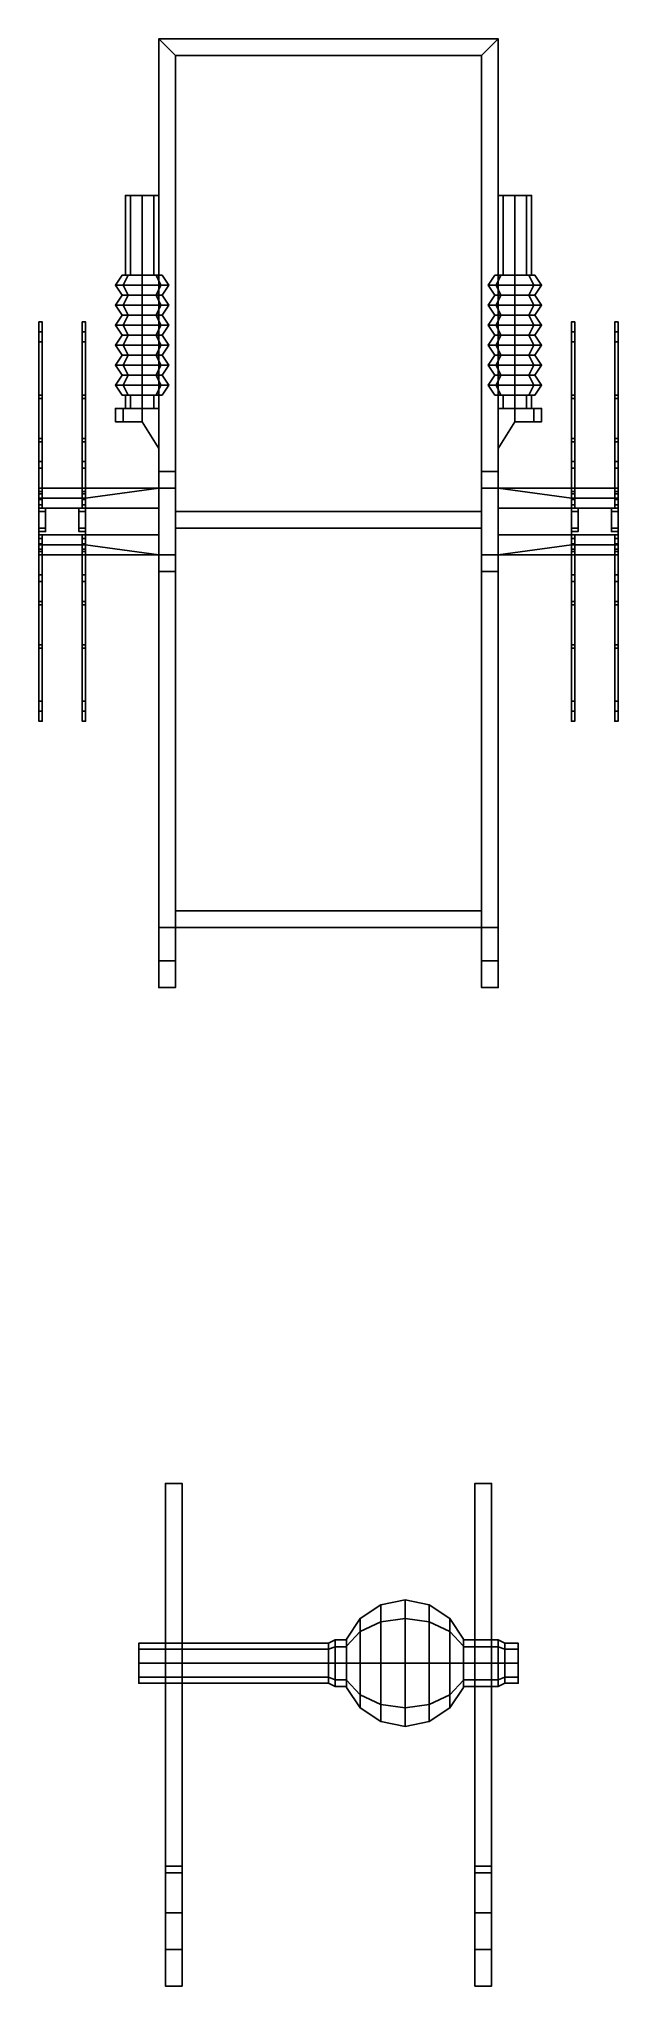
# Model space of a CAD drawing. Extents: x -0.87 to 0.87, y -2.68 to 3.17.
import ezdxf

# ---------------------------------------------------------------- set-up
doc = ezdxf.new("R2010")
doc.units = 0
doc.layers.add('SUSPENSION', color=5, linetype='CONTINUOUS')

msp = doc.modelspace()

# ---------------------------------------------------------------- linework, layer by layer
at = {"layer": 'SUSPENSION'}
for points in [[(-0.51, 3.17, 0.6), (-0.51, 0.5, 0.6), (-0.51, 0.4, 0.79), (-0.51, 3.17, 0.79)], [(-0.46, 3.12, 0.6), (-0.46, 0.5, 0.6), (-0.51, 0.5, 0.6), (-0.51, 3.17, 0.6)], [(-0.51, 3.17, 0.79), (-0.51, 0.4, 0.79), (-0.46, 0.4, 0.79), (-0.46, 3.12, 0.79)], [(-0.51, 3.17, 0.6), (0.51, 3.17, 0.6), (0.46, 3.12, 0.6), (-0.46, 3.12, 0.6)], [(0.51, 3.17, 0.6), (0.51, 0.5, 0.6), (0.46, 0.5, 0.6), (0.46, 3.12, 0.6)], [(0.46, 3.12, 0.79), (0.46, 0.4, 0.79), (0.51, 0.4, 0.79), (0.51, 3.17, 0.79)], [(0.51, 0.4, 0.79), (0.51, 0.5, 0.6), (0.51, 3.17, 0.6), (0.51, 3.17, 0.79)], [(-0.46, 0.4, 0.79), (-0.46, 0.5, 0.6), (-0.46, 3.12, 0.6), (-0.46, 3.12, 0.79)], [(0.46, 3.12, 0.6), (0.46, 0.5, 0.6), (0.46, 0.4, 0.79), (0.46, 3.12, 0.79)], [(-0.5954, 2.7, 0.5354), (-0.61, 2.7, 0.5), (-0.61, 2.46, 0.5), (-0.5954, 2.46, 0.5354)], [(-0.61, 2.7, 0.5), (-0.5954, 2.7, 0.4646), (-0.5954, 2.46, 0.4646), (-0.61, 2.46, 0.5)], [(-0.56, 2.7, 0.55), (-0.5954, 2.7, 0.5354), (-0.5954, 2.46, 0.5354), (-0.56, 2.46, 0.55)], [(-0.5954, 2.7, 0.4646), (-0.56, 2.7, 0.45), (-0.56, 2.46, 0.45), (-0.5954, 2.46, 0.4646)], [(-0.5246, 2.7, 0.5354), (-0.56, 2.7, 0.55), (-0.56, 2.46, 0.55), (-0.5246, 2.46, 0.5354)], [(-0.56, 2.7, 0.45), (-0.5246, 2.7, 0.4646), (-0.5246, 2.46, 0.4646), (-0.56, 2.46, 0.45)], [(-0.51, 2.7, 0.5), (-0.5246, 2.7, 0.5354), (-0.5246, 2.46, 0.5354), (-0.51, 2.46, 0.5)], [(-0.5246, 2.7, 0.4646), (-0.51, 2.7, 0.5), (-0.51, 2.46, 0.5), (-0.5246, 2.46, 0.4646)], [(0.51, 2.7, 0.5), (0.5246, 2.7, 0.4646), (0.5246, 2.46, 0.4646), (0.51, 2.46, 0.5)], [(0.5246, 2.7, 0.5354), (0.51, 2.7, 0.5), (0.51, 2.46, 0.5), (0.5246, 2.46, 0.5354)], [(0.5246, 2.7, 0.4646), (0.56, 2.7, 0.45), (0.56, 2.46, 0.45), (0.5246, 2.46, 0.4646)], [(0.56, 2.7, 0.55), (0.5246, 2.7, 0.5354), (0.5246, 2.46, 0.5354), (0.56, 2.46, 0.55)], [(0.56, 2.7, 0.45), (0.5954, 2.7, 0.4646), (0.5954, 2.46, 0.4646), (0.56, 2.46, 0.45)], [(0.5954, 2.7, 0.5354), (0.56, 2.7, 0.55), (0.56, 2.46, 0.55), (0.5954, 2.46, 0.5354)], [(0.5954, 2.7, 0.4646), (0.61, 2.7, 0.5), (0.61, 2.46, 0.5), (0.5954, 2.46, 0.4646)], [(0.61, 2.7, 0.5), (0.5954, 2.7, 0.5354), (0.5954, 2.46, 0.5354), (0.61, 2.46, 0.5)], [(-0.6166, 2.43, 0.4434), (-0.64, 2.43, 0.5), (-0.62, 2.46, 0.5), (-0.6024, 2.46, 0.4576)], [(-0.64, 2.43, 0.5), (-0.6166, 2.43, 0.5566), (-0.6024, 2.46, 0.5424), (-0.62, 2.46, 0.5)], [(-0.62, 2.46, 0.5), (-0.6024, 2.46, 0.5424), (-0.5954, 2.46, 0.5354), (-0.61, 2.46, 0.5)], [(-0.6024, 2.46, 0.4576), (-0.62, 2.46, 0.5), (-0.61, 2.46, 0.5), (-0.5954, 2.46, 0.4646)], [(-0.56, 2.43, 0.42), (-0.6166, 2.43, 0.4434), (-0.6024, 2.46, 0.4576), (-0.56, 2.46, 0.44)], [(-0.6166, 2.43, 0.5566), (-0.56, 2.43, 0.58), (-0.56, 2.46, 0.56), (-0.6024, 2.46, 0.5424)], [(-0.6024, 2.46, 0.5424), (-0.56, 2.46, 0.56), (-0.56, 2.46, 0.55), (-0.5954, 2.46, 0.5354)], [(-0.56, 2.46, 0.44), (-0.6024, 2.46, 0.4576), (-0.5954, 2.46, 0.4646), (-0.56, 2.46, 0.45)], [(-0.5034, 2.43, 0.4434), (-0.56, 2.43, 0.42), (-0.56, 2.46, 0.44), (-0.5176, 2.46, 0.4576)], [(-0.56, 2.43, 0.58), (-0.5034, 2.43, 0.5566), (-0.5176, 2.46, 0.5424), (-0.56, 2.46, 0.56)], [(-0.56, 2.46, 0.56), (-0.5176, 2.46, 0.5424), (-0.5246, 2.46, 0.5354), (-0.56, 2.46, 0.55)], [(-0.5176, 2.46, 0.4576), (-0.56, 2.46, 0.44), (-0.56, 2.46, 0.45), (-0.5246, 2.46, 0.4646)], [(-0.5176, 2.46, 0.5424), (-0.5, 2.46, 0.5), (-0.51, 2.46, 0.5), (-0.5246, 2.46, 0.5354)], [(-0.5, 2.46, 0.5), (-0.5176, 2.46, 0.4576), (-0.5246, 2.46, 0.4646), (-0.51, 2.46, 0.5)], [(-0.48, 2.43, 0.5), (-0.5034, 2.43, 0.4434), (-0.5176, 2.46, 0.4576), (-0.5, 2.46, 0.5)], [(-0.5034, 2.43, 0.5566), (-0.48, 2.43, 0.5), (-0.5, 2.46, 0.5), (-0.5176, 2.46, 0.5424)], [(0.5034, 2.43, 0.4434), (0.48, 2.43, 0.5), (0.5, 2.46, 0.5), (0.5176, 2.46, 0.4576)], [(0.48, 2.43, 0.5), (0.5034, 2.43, 0.5566), (0.5176, 2.46, 0.5424), (0.5, 2.46, 0.5)], [(0.5176, 2.46, 0.4576), (0.5, 2.46, 0.5), (0.51, 2.46, 0.5), (0.5246, 2.46, 0.4646)], [(0.5, 2.46, 0.5), (0.5176, 2.46, 0.5424), (0.5246, 2.46, 0.5354), (0.51, 2.46, 0.5)], [(0.56, 2.43, 0.42), (0.5034, 2.43, 0.4434), (0.5176, 2.46, 0.4576), (0.56, 2.46, 0.44)], [(0.5034, 2.43, 0.5566), (0.56, 2.43, 0.58), (0.56, 2.46, 0.56), (0.5176, 2.46, 0.5424)], [(0.56, 2.46, 0.44), (0.5176, 2.46, 0.4576), (0.5246, 2.46, 0.4646), (0.56, 2.46, 0.45)], [(0.5176, 2.46, 0.5424), (0.56, 2.46, 0.56), (0.56, 2.46, 0.55), (0.5246, 2.46, 0.5354)], [(0.6024, 2.46, 0.4576), (0.56, 2.46, 0.44), (0.56, 2.46, 0.45), (0.5954, 2.46, 0.4646)], [(0.6166, 2.43, 0.4434), (0.56, 2.43, 0.42), (0.56, 2.46, 0.44), (0.6024, 2.46, 0.4576)], [(0.56, 2.46, 0.56), (0.6024, 2.46, 0.5424), (0.5954, 2.46, 0.5354), (0.56, 2.46, 0.55)], [(0.56, 2.43, 0.58), (0.6166, 2.43, 0.5566), (0.6024, 2.46, 0.5424), (0.56, 2.46, 0.56)], [(0.62, 2.46, 0.5), (0.6024, 2.46, 0.4576), (0.5954, 2.46, 0.4646), (0.61, 2.46, 0.5)], [(0.6024, 2.46, 0.5424), (0.62, 2.46, 0.5), (0.61, 2.46, 0.5), (0.5954, 2.46, 0.5354)], [(0.64, 2.43, 0.5), (0.6166, 2.43, 0.4434), (0.6024, 2.46, 0.4576), (0.62, 2.46, 0.5)], [(0.6166, 2.43, 0.5566), (0.64, 2.43, 0.5), (0.62, 2.46, 0.5), (0.6024, 2.46, 0.5424)], [(-0.6166, 2.43, 0.5566), (-0.64, 2.43, 0.5), (-0.62, 2.4, 0.5), (-0.6024, 2.4, 0.5424)], [(-0.64, 2.43, 0.5), (-0.6166, 2.43, 0.4434), (-0.6024, 2.4, 0.4576), (-0.62, 2.4, 0.5)], [(-0.6166, 2.37, 0.4434), (-0.64, 2.37, 0.5), (-0.62, 2.4, 0.5), (-0.6024, 2.4, 0.4576)], [(-0.64, 2.37, 0.5), (-0.6166, 2.37, 0.5566), (-0.6024, 2.4, 0.5424), (-0.62, 2.4, 0.5)], [(-0.56, 2.43, 0.58), (-0.6166, 2.43, 0.5566), (-0.6024, 2.4, 0.5424), (-0.56, 2.4, 0.56)], [(-0.6166, 2.43, 0.4434), (-0.56, 2.43, 0.42), (-0.56, 2.4, 0.44), (-0.6024, 2.4, 0.4576)], [(-0.56, 2.37, 0.42), (-0.6166, 2.37, 0.4434), (-0.6024, 2.4, 0.4576), (-0.56, 2.4, 0.44)], [(-0.6166, 2.37, 0.5566), (-0.56, 2.37, 0.58), (-0.56, 2.4, 0.56), (-0.6024, 2.4, 0.5424)], [(-0.5034, 2.43, 0.5566), (-0.56, 2.43, 0.58), (-0.56, 2.4, 0.56), (-0.5176, 2.4, 0.5424)], [(-0.56, 2.43, 0.42), (-0.5034, 2.43, 0.4434), (-0.5176, 2.4, 0.4576), (-0.56, 2.4, 0.44)], [(-0.5034, 2.37, 0.4434), (-0.56, 2.37, 0.42), (-0.56, 2.4, 0.44), (-0.5176, 2.4, 0.4576)], [(-0.56, 2.37, 0.58), (-0.5034, 2.37, 0.5566), (-0.5176, 2.4, 0.5424), (-0.56, 2.4, 0.56)], [(-0.48, 2.43, 0.5), (-0.5034, 2.43, 0.5566), (-0.5176, 2.4, 0.5424), (-0.5, 2.4, 0.5)], [(-0.5034, 2.43, 0.4434), (-0.48, 2.43, 0.5), (-0.5, 2.4, 0.5), (-0.5176, 2.4, 0.4576)], [(-0.48, 2.37, 0.5), (-0.5034, 2.37, 0.4434), (-0.5176, 2.4, 0.4576), (-0.5, 2.4, 0.5)], [(-0.5034, 2.37, 0.5566), (-0.48, 2.37, 0.5), (-0.5, 2.4, 0.5), (-0.5176, 2.4, 0.5424)], [(0.48, 2.43, 0.5), (0.5034, 2.43, 0.4434), (0.5176, 2.4, 0.4576), (0.5, 2.4, 0.5)], [(0.5034, 2.43, 0.5566), (0.48, 2.43, 0.5), (0.5, 2.4, 0.5), (0.5176, 2.4, 0.5424)], [(0.5034, 2.37, 0.4434), (0.48, 2.37, 0.5), (0.5, 2.4, 0.5), (0.5176, 2.4, 0.4576)], [(0.48, 2.37, 0.5), (0.5034, 2.37, 0.5566), (0.5176, 2.4, 0.5424), (0.5, 2.4, 0.5)], [(0.5034, 2.43, 0.4434), (0.56, 2.43, 0.42), (0.56, 2.4, 0.44), (0.5176, 2.4, 0.4576)], [(0.56, 2.43, 0.58), (0.5034, 2.43, 0.5566), (0.5176, 2.4, 0.5424), (0.56, 2.4, 0.56)], [(0.56, 2.37, 0.42), (0.5034, 2.37, 0.4434), (0.5176, 2.4, 0.4576), (0.56, 2.4, 0.44)], [(0.5034, 2.37, 0.5566), (0.56, 2.37, 0.58), (0.56, 2.4, 0.56), (0.5176, 2.4, 0.5424)], [(0.56, 2.43, 0.42), (0.6166, 2.43, 0.4434), (0.6024, 2.4, 0.4576), (0.56, 2.4, 0.44)], [(0.6166, 2.43, 0.5566), (0.56, 2.43, 0.58), (0.56, 2.4, 0.56), (0.6024, 2.4, 0.5424)], [(0.6166, 2.37, 0.4434), (0.56, 2.37, 0.42), (0.56, 2.4, 0.44), (0.6024, 2.4, 0.4576)], [(0.56, 2.37, 0.58), (0.6166, 2.37, 0.5566), (0.6024, 2.4, 0.5424), (0.56, 2.4, 0.56)], [(0.6166, 2.43, 0.4434), (0.64, 2.43, 0.5), (0.62, 2.4, 0.5), (0.6024, 2.4, 0.4576)], [(0.64, 2.43, 0.5), (0.6166, 2.43, 0.5566), (0.6024, 2.4, 0.5424), (0.62, 2.4, 0.5)], [(0.64, 2.37, 0.5), (0.6166, 2.37, 0.4434), (0.6024, 2.4, 0.4576), (0.62, 2.4, 0.5)], [(0.6166, 2.37, 0.5566), (0.64, 2.37, 0.5), (0.62, 2.4, 0.5), (0.6024, 2.4, 0.5424)], [(-0.6166, 2.37, 0.5566), (-0.64, 2.37, 0.5), (-0.62, 2.34, 0.5), (-0.6024, 2.34, 0.5424)], [(-0.64, 2.37, 0.5), (-0.6166, 2.37, 0.4434), (-0.6024, 2.34, 0.4576), (-0.62, 2.34, 0.5)], [(-0.56, 2.37, 0.58), (-0.6166, 2.37, 0.5566), (-0.6024, 2.34, 0.5424), (-0.56, 2.34, 0.56)], [(-0.6166, 2.37, 0.4434), (-0.56, 2.37, 0.42), (-0.56, 2.34, 0.44), (-0.6024, 2.34, 0.4576)], [(-0.5034, 2.37, 0.5566), (-0.56, 2.37, 0.58), (-0.56, 2.34, 0.56), (-0.5176, 2.34, 0.5424)], [(-0.56, 2.37, 0.42), (-0.5034, 2.37, 0.4434), (-0.5176, 2.34, 0.4576), (-0.56, 2.34, 0.44)], [(-0.48, 2.37, 0.5), (-0.5034, 2.37, 0.5566), (-0.5176, 2.34, 0.5424), (-0.5, 2.34, 0.5)], [(-0.5034, 2.37, 0.4434), (-0.48, 2.37, 0.5), (-0.5, 2.34, 0.5), (-0.5176, 2.34, 0.4576)], [(0.48, 2.37, 0.5), (0.5034, 2.37, 0.4434), (0.5176, 2.34, 0.4576), (0.5, 2.34, 0.5)], [(0.5034, 2.37, 0.5566), (0.48, 2.37, 0.5), (0.5, 2.34, 0.5), (0.5176, 2.34, 0.5424)], [(0.5034, 2.37, 0.4434), (0.56, 2.37, 0.42), (0.56, 2.34, 0.44), (0.5176, 2.34, 0.4576)], [(0.56, 2.37, 0.58), (0.5034, 2.37, 0.5566), (0.5176, 2.34, 0.5424), (0.56, 2.34, 0.56)], [(0.56, 2.37, 0.42), (0.6166, 2.37, 0.4434), (0.6024, 2.34, 0.4576), (0.56, 2.34, 0.44)], [(0.6166, 2.37, 0.5566), (0.56, 2.37, 0.58), (0.56, 2.34, 0.56), (0.6024, 2.34, 0.5424)], [(0.6166, 2.37, 0.4434), (0.64, 2.37, 0.5), (0.62, 2.34, 0.5), (0.6024, 2.34, 0.4576)], [(0.64, 2.37, 0.5), (0.6166, 2.37, 0.5566), (0.6024, 2.34, 0.5424), (0.62, 2.34, 0.5)], [(-0.87, 2.29, 0.16), (-0.87, 2.29, 0.22), (-0.87, 2.32, 0.21), (-0.87, 2.32, 0.17)], [(-0.87, 2.32, 0.17), (-0.87, 2.32, 0.21), (-0.86, 2.32, 0.21), (-0.86, 2.32, 0.17)], [(-0.86, 2.32, 0.17), (-0.86, 2.29, 0.16), (-0.87, 2.29, 0.16), (-0.87, 2.32, 0.17)], [(-0.87, 2.32, 0.21), (-0.87, 2.29, 0.22), (-0.86, 2.29, 0.22), (-0.86, 2.32, 0.21)], [(-0.87, 2.29, 0.22), (-0.87, 2.29, 0.16), (-0.87, 2.26, 0.17), (-0.87, 2.26, 0.21)], [(-0.87, 2.26, 0.17), (-0.87, 2.29, 0.16), (-0.86, 2.29, 0.16), (-0.86, 2.26, 0.17)], [(-0.86, 2.26, 0.21), (-0.86, 2.29, 0.22), (-0.87, 2.29, 0.22), (-0.87, 2.26, 0.21)], [(-0.86, 2.32, 0.21), (-0.86, 2.29, 0.22), (-0.86, 2.29, 0.16), (-0.86, 2.32, 0.17)], [(-0.86, 2.26, 0.17), (-0.86, 2.29, 0.16), (-0.86, 2.29, 0.22), (-0.86, 2.26, 0.21)], [(-0.74, 2.32, 0.17), (-0.74, 2.32, 0.21), (-0.73, 2.32, 0.21), (-0.73, 2.32, 0.17)], [(-0.74, 2.29, 0.16), (-0.74, 2.29, 0.22), (-0.74, 2.32, 0.21), (-0.74, 2.32, 0.17)], [(-0.73, 2.32, 0.17), (-0.73, 2.29, 0.16), (-0.74, 2.29, 0.16), (-0.74, 2.32, 0.17)], [(-0.74, 2.32, 0.21), (-0.74, 2.29, 0.22), (-0.73, 2.29, 0.22), (-0.73, 2.32, 0.21)], [(-0.74, 2.29, 0.22), (-0.74, 2.29, 0.16), (-0.74, 2.26, 0.17), (-0.74, 2.26, 0.21)], [(-0.74, 2.26, 0.17), (-0.74, 2.29, 0.16), (-0.73, 2.29, 0.16), (-0.73, 2.26, 0.17)], [(-0.73, 2.26, 0.21), (-0.73, 2.29, 0.22), (-0.74, 2.29, 0.22), (-0.74, 2.26, 0.21)], [(-0.73, 2.32, 0.21), (-0.73, 2.29, 0.22), (-0.73, 2.29, 0.16), (-0.73, 2.32, 0.17)], [(-0.73, 2.26, 0.17), (-0.73, 2.29, 0.16), (-0.73, 2.29, 0.22), (-0.73, 2.26, 0.21)], [(-0.6166, 2.31, 0.4434), (-0.64, 2.31, 0.5), (-0.62, 2.34, 0.5), (-0.6024, 2.34, 0.4576)], [(-0.64, 2.31, 0.5), (-0.6166, 2.31, 0.5566), (-0.6024, 2.34, 0.5424), (-0.62, 2.34, 0.5)], [(-0.6166, 2.31, 0.5566), (-0.64, 2.31, 0.5), (-0.62, 2.28, 0.5), (-0.6024, 2.28, 0.5424)], [(-0.64, 2.31, 0.5), (-0.6166, 2.31, 0.4434), (-0.6024, 2.28, 0.4576), (-0.62, 2.28, 0.5)], [(-0.56, 2.31, 0.42), (-0.6166, 2.31, 0.4434), (-0.6024, 2.34, 0.4576), (-0.56, 2.34, 0.44)], [(-0.6166, 2.31, 0.5566), (-0.56, 2.31, 0.58), (-0.56, 2.34, 0.56), (-0.6024, 2.34, 0.5424)], [(-0.56, 2.31, 0.58), (-0.6166, 2.31, 0.5566), (-0.6024, 2.28, 0.5424), (-0.56, 2.28, 0.56)], [(-0.6166, 2.31, 0.4434), (-0.56, 2.31, 0.42), (-0.56, 2.28, 0.44), (-0.6024, 2.28, 0.4576)], [(-0.5034, 2.31, 0.4434), (-0.56, 2.31, 0.42), (-0.56, 2.34, 0.44), (-0.5176, 2.34, 0.4576)], [(-0.56, 2.31, 0.58), (-0.5034, 2.31, 0.5566), (-0.5176, 2.34, 0.5424), (-0.56, 2.34, 0.56)], [(-0.5034, 2.31, 0.5566), (-0.56, 2.31, 0.58), (-0.56, 2.28, 0.56), (-0.5176, 2.28, 0.5424)], [(-0.56, 2.31, 0.42), (-0.5034, 2.31, 0.4434), (-0.5176, 2.28, 0.4576), (-0.56, 2.28, 0.44)], [(-0.48, 2.31, 0.5), (-0.5034, 2.31, 0.4434), (-0.5176, 2.34, 0.4576), (-0.5, 2.34, 0.5)], [(-0.5034, 2.31, 0.5566), (-0.48, 2.31, 0.5), (-0.5, 2.34, 0.5), (-0.5176, 2.34, 0.5424)], [(-0.48, 2.31, 0.5), (-0.5034, 2.31, 0.5566), (-0.5176, 2.28, 0.5424), (-0.5, 2.28, 0.5)], [(-0.5034, 2.31, 0.4434), (-0.48, 2.31, 0.5), (-0.5, 2.28, 0.5), (-0.5176, 2.28, 0.4576)], [(0.5034, 2.31, 0.4434), (0.48, 2.31, 0.5), (0.5, 2.34, 0.5), (0.5176, 2.34, 0.4576)], [(0.48, 2.31, 0.5), (0.5034, 2.31, 0.5566), (0.5176, 2.34, 0.5424), (0.5, 2.34, 0.5)], [(0.48, 2.31, 0.5), (0.5034, 2.31, 0.4434), (0.5176, 2.28, 0.4576), (0.5, 2.28, 0.5)], [(0.5034, 2.31, 0.5566), (0.48, 2.31, 0.5), (0.5, 2.28, 0.5), (0.5176, 2.28, 0.5424)], [(0.56, 2.31, 0.42), (0.5034, 2.31, 0.4434), (0.5176, 2.34, 0.4576), (0.56, 2.34, 0.44)], [(0.5034, 2.31, 0.5566), (0.56, 2.31, 0.58), (0.56, 2.34, 0.56), (0.5176, 2.34, 0.5424)], [(0.5034, 2.31, 0.4434), (0.56, 2.31, 0.42), (0.56, 2.28, 0.44), (0.5176, 2.28, 0.4576)], [(0.56, 2.31, 0.58), (0.5034, 2.31, 0.5566), (0.5176, 2.28, 0.5424), (0.56, 2.28, 0.56)], [(0.6166, 2.31, 0.4434), (0.56, 2.31, 0.42), (0.56, 2.34, 0.44), (0.6024, 2.34, 0.4576)], [(0.56, 2.31, 0.58), (0.6166, 2.31, 0.5566), (0.6024, 2.34, 0.5424), (0.56, 2.34, 0.56)], [(0.56, 2.31, 0.42), (0.6166, 2.31, 0.4434), (0.6024, 2.28, 0.4576), (0.56, 2.28, 0.44)], [(0.6166, 2.31, 0.5566), (0.56, 2.31, 0.58), (0.56, 2.28, 0.56), (0.6024, 2.28, 0.5424)], [(0.64, 2.31, 0.5), (0.6166, 2.31, 0.4434), (0.6024, 2.34, 0.4576), (0.62, 2.34, 0.5)], [(0.6166, 2.31, 0.5566), (0.64, 2.31, 0.5), (0.62, 2.34, 0.5), (0.6024, 2.34, 0.5424)], [(0.6166, 2.31, 0.4434), (0.64, 2.31, 0.5), (0.62, 2.28, 0.5), (0.6024, 2.28, 0.4576)], [(0.64, 2.31, 0.5), (0.6166, 2.31, 0.5566), (0.6024, 2.28, 0.5424), (0.62, 2.28, 0.5)], [(0.73, 2.32, 0.17), (0.73, 2.32, 0.21), (0.74, 2.32, 0.21), (0.74, 2.32, 0.17)], [(0.73, 2.29, 0.16), (0.73, 2.29, 0.22), (0.73, 2.32, 0.21), (0.73, 2.32, 0.17)], [(0.74, 2.32, 0.17), (0.74, 2.29, 0.16), (0.73, 2.29, 0.16), (0.73, 2.32, 0.17)], [(0.73, 2.32, 0.21), (0.73, 2.29, 0.22), (0.74, 2.29, 0.22), (0.74, 2.32, 0.21)], [(0.73, 2.29, 0.22), (0.73, 2.29, 0.16), (0.73, 2.26, 0.17), (0.73, 2.26, 0.21)], [(0.73, 2.26, 0.17), (0.73, 2.29, 0.16), (0.74, 2.29, 0.16), (0.74, 2.26, 0.17)], [(0.74, 2.26, 0.21), (0.74, 2.29, 0.22), (0.73, 2.29, 0.22), (0.73, 2.26, 0.21)], [(0.74, 2.32, 0.21), (0.74, 2.29, 0.22), (0.74, 2.29, 0.16), (0.74, 2.32, 0.17)], [(0.74, 2.26, 0.17), (0.74, 2.29, 0.16), (0.74, 2.29, 0.22), (0.74, 2.26, 0.21)], [(0.86, 2.29, 0.16), (0.86, 2.29, 0.22), (0.86, 2.32, 0.21), (0.86, 2.32, 0.17)], [(0.87, 2.32, 0.17), (0.87, 2.29, 0.16), (0.86, 2.29, 0.16), (0.86, 2.32, 0.17)], [(0.86, 2.32, 0.21), (0.86, 2.29, 0.22), (0.87, 2.29, 0.22), (0.87, 2.32, 0.21)], [(0.86, 2.32, 0.17), (0.86, 2.32, 0.21), (0.87, 2.32, 0.21), (0.87, 2.32, 0.17)], [(0.86, 2.26, 0.17), (0.86, 2.29, 0.16), (0.87, 2.29, 0.16), (0.87, 2.26, 0.17)], [(0.87, 2.26, 0.21), (0.87, 2.29, 0.22), (0.86, 2.29, 0.22), (0.86, 2.26, 0.21)], [(0.86, 2.29, 0.22), (0.86, 2.29, 0.16), (0.86, 2.26, 0.17), (0.86, 2.26, 0.21)], [(0.87, 2.32, 0.21), (0.87, 2.29, 0.22), (0.87, 2.29, 0.16), (0.87, 2.32, 0.17)], [(0.87, 2.26, 0.17), (0.87, 2.29, 0.16), (0.87, 2.29, 0.22), (0.87, 2.26, 0.21)], [(-0.87, 2.26, 0.21), (-0.87, 2.26, 0.17), (-0.87, 2.09, 0.15), (-0.87, 2.1, 0.23)], [(-0.87, 2.09, 0.15), (-0.87, 2.26, 0.17), (-0.86, 2.26, 0.17), (-0.86, 2.09, 0.15)], [(-0.86, 2.1, 0.23), (-0.86, 2.26, 0.21), (-0.87, 2.26, 0.21), (-0.87, 2.1, 0.23)], [(-0.86, 2.09, 0.15), (-0.86, 2.26, 0.17), (-0.86, 2.26, 0.21), (-0.86, 2.1, 0.23)], [(-0.74, 2.26, 0.21), (-0.74, 2.26, 0.17), (-0.74, 2.09, 0.15), (-0.74, 2.1, 0.23)], [(-0.74, 2.09, 0.15), (-0.74, 2.26, 0.17), (-0.73, 2.26, 0.17), (-0.73, 2.09, 0.15)], [(-0.73, 2.1, 0.23), (-0.73, 2.26, 0.21), (-0.74, 2.26, 0.21), (-0.74, 2.1, 0.23)], [(-0.73, 2.09, 0.15), (-0.73, 2.26, 0.17), (-0.73, 2.26, 0.21), (-0.73, 2.1, 0.23)], [(-0.6166, 2.25, 0.4434), (-0.64, 2.25, 0.5), (-0.62, 2.28, 0.5), (-0.6024, 2.28, 0.4576)], [(-0.64, 2.25, 0.5), (-0.6166, 2.25, 0.5566), (-0.6024, 2.28, 0.5424), (-0.62, 2.28, 0.5)], [(-0.6166, 2.25, 0.5566), (-0.64, 2.25, 0.5), (-0.62, 2.22, 0.5), (-0.6024, 2.22, 0.5424)], [(-0.64, 2.25, 0.5), (-0.6166, 2.25, 0.4434), (-0.6024, 2.22, 0.4576), (-0.62, 2.22, 0.5)], [(-0.56, 2.25, 0.42), (-0.6166, 2.25, 0.4434), (-0.6024, 2.28, 0.4576), (-0.56, 2.28, 0.44)], [(-0.6166, 2.25, 0.5566), (-0.56, 2.25, 0.58), (-0.56, 2.28, 0.56), (-0.6024, 2.28, 0.5424)], [(-0.56, 2.25, 0.58), (-0.6166, 2.25, 0.5566), (-0.6024, 2.22, 0.5424), (-0.56, 2.22, 0.56)], [(-0.6166, 2.25, 0.4434), (-0.56, 2.25, 0.42), (-0.56, 2.22, 0.44), (-0.6024, 2.22, 0.4576)], [(-0.5034, 2.25, 0.4434), (-0.56, 2.25, 0.42), (-0.56, 2.28, 0.44), (-0.5176, 2.28, 0.4576)], [(-0.56, 2.25, 0.58), (-0.5034, 2.25, 0.5566), (-0.5176, 2.28, 0.5424), (-0.56, 2.28, 0.56)], [(-0.5034, 2.25, 0.5566), (-0.56, 2.25, 0.58), (-0.56, 2.22, 0.56), (-0.5176, 2.22, 0.5424)], [(-0.56, 2.25, 0.42), (-0.5034, 2.25, 0.4434), (-0.5176, 2.22, 0.4576), (-0.56, 2.22, 0.44)], [(-0.48, 2.25, 0.5), (-0.5034, 2.25, 0.4434), (-0.5176, 2.28, 0.4576), (-0.5, 2.28, 0.5)], [(-0.5034, 2.25, 0.5566), (-0.48, 2.25, 0.5), (-0.5, 2.28, 0.5), (-0.5176, 2.28, 0.5424)], [(-0.48, 2.25, 0.5), (-0.5034, 2.25, 0.5566), (-0.5176, 2.22, 0.5424), (-0.5, 2.22, 0.5)], [(-0.5034, 2.25, 0.4434), (-0.48, 2.25, 0.5), (-0.5, 2.22, 0.5), (-0.5176, 2.22, 0.4576)], [(0.5034, 2.25, 0.4434), (0.48, 2.25, 0.5), (0.5, 2.28, 0.5), (0.5176, 2.28, 0.4576)], [(0.48, 2.25, 0.5), (0.5034, 2.25, 0.5566), (0.5176, 2.28, 0.5424), (0.5, 2.28, 0.5)], [(0.48, 2.25, 0.5), (0.5034, 2.25, 0.4434), (0.5176, 2.22, 0.4576), (0.5, 2.22, 0.5)], [(0.5034, 2.25, 0.5566), (0.48, 2.25, 0.5), (0.5, 2.22, 0.5), (0.5176, 2.22, 0.5424)], [(0.56, 2.25, 0.42), (0.5034, 2.25, 0.4434), (0.5176, 2.28, 0.4576), (0.56, 2.28, 0.44)], [(0.5034, 2.25, 0.5566), (0.56, 2.25, 0.58), (0.56, 2.28, 0.56), (0.5176, 2.28, 0.5424)], [(0.5034, 2.25, 0.4434), (0.56, 2.25, 0.42), (0.56, 2.22, 0.44), (0.5176, 2.22, 0.4576)], [(0.56, 2.25, 0.58), (0.5034, 2.25, 0.5566), (0.5176, 2.22, 0.5424), (0.56, 2.22, 0.56)], [(0.6166, 2.25, 0.4434), (0.56, 2.25, 0.42), (0.56, 2.28, 0.44), (0.6024, 2.28, 0.4576)], [(0.56, 2.25, 0.58), (0.6166, 2.25, 0.5566), (0.6024, 2.28, 0.5424), (0.56, 2.28, 0.56)], [(0.56, 2.25, 0.42), (0.6166, 2.25, 0.4434), (0.6024, 2.22, 0.4576), (0.56, 2.22, 0.44)], [(0.6166, 2.25, 0.5566), (0.56, 2.25, 0.58), (0.56, 2.22, 0.56), (0.6024, 2.22, 0.5424)], [(0.64, 2.25, 0.5), (0.6166, 2.25, 0.4434), (0.6024, 2.28, 0.4576), (0.62, 2.28, 0.5)], [(0.6166, 2.25, 0.5566), (0.64, 2.25, 0.5), (0.62, 2.28, 0.5), (0.6024, 2.28, 0.5424)], [(0.6166, 2.25, 0.4434), (0.64, 2.25, 0.5), (0.62, 2.22, 0.5), (0.6024, 2.22, 0.4576)], [(0.64, 2.25, 0.5), (0.6166, 2.25, 0.5566), (0.6024, 2.22, 0.5424), (0.62, 2.22, 0.5)], [(0.73, 2.26, 0.21), (0.73, 2.26, 0.17), (0.73, 2.09, 0.15), (0.73, 2.1, 0.23)], [(0.73, 2.09, 0.15), (0.73, 2.26, 0.17), (0.74, 2.26, 0.17), (0.74, 2.09, 0.15)], [(0.74, 2.1, 0.23), (0.74, 2.26, 0.21), (0.73, 2.26, 0.21), (0.73, 2.1, 0.23)], [(0.74, 2.09, 0.15), (0.74, 2.26, 0.17), (0.74, 2.26, 0.21), (0.74, 2.1, 0.23)], [(0.86, 2.09, 0.15), (0.86, 2.26, 0.17), (0.87, 2.26, 0.17), (0.87, 2.09, 0.15)], [(0.86, 2.26, 0.21), (0.86, 2.26, 0.17), (0.86, 2.09, 0.15), (0.86, 2.1, 0.23)], [(0.87, 2.1, 0.23), (0.87, 2.26, 0.21), (0.86, 2.26, 0.21), (0.86, 2.1, 0.23)], [(0.87, 2.09, 0.15), (0.87, 2.26, 0.17), (0.87, 2.26, 0.21), (0.87, 2.1, 0.23)], [(-0.6166, 2.19, 0.4434), (-0.64, 2.19, 0.5), (-0.62, 2.22, 0.5), (-0.6024, 2.22, 0.4576)], [(-0.64, 2.19, 0.5), (-0.6166, 2.19, 0.5566), (-0.6024, 2.22, 0.5424), (-0.62, 2.22, 0.5)], [(-0.6166, 2.19, 0.5566), (-0.64, 2.19, 0.5), (-0.62, 2.16, 0.5), (-0.6024, 2.16, 0.5424)], [(-0.64, 2.19, 0.5), (-0.6166, 2.19, 0.4434), (-0.6024, 2.16, 0.4576), (-0.62, 2.16, 0.5)], [(-0.56, 2.19, 0.42), (-0.6166, 2.19, 0.4434), (-0.6024, 2.22, 0.4576), (-0.56, 2.22, 0.44)], [(-0.6166, 2.19, 0.5566), (-0.56, 2.19, 0.58), (-0.56, 2.22, 0.56), (-0.6024, 2.22, 0.5424)], [(-0.56, 2.19, 0.58), (-0.6166, 2.19, 0.5566), (-0.6024, 2.16, 0.5424), (-0.56, 2.16, 0.56)], [(-0.6166, 2.19, 0.4434), (-0.56, 2.19, 0.42), (-0.56, 2.16, 0.44), (-0.6024, 2.16, 0.4576)], [(-0.5034, 2.19, 0.4434), (-0.56, 2.19, 0.42), (-0.56, 2.22, 0.44), (-0.5176, 2.22, 0.4576)], [(-0.56, 2.19, 0.58), (-0.5034, 2.19, 0.5566), (-0.5176, 2.22, 0.5424), (-0.56, 2.22, 0.56)], [(-0.5034, 2.19, 0.5566), (-0.56, 2.19, 0.58), (-0.56, 2.16, 0.56), (-0.5176, 2.16, 0.5424)], [(-0.56, 2.19, 0.42), (-0.5034, 2.19, 0.4434), (-0.5176, 2.16, 0.4576), (-0.56, 2.16, 0.44)], [(-0.48, 2.19, 0.5), (-0.5034, 2.19, 0.4434), (-0.5176, 2.22, 0.4576), (-0.5, 2.22, 0.5)], [(-0.5034, 2.19, 0.5566), (-0.48, 2.19, 0.5), (-0.5, 2.22, 0.5), (-0.5176, 2.22, 0.5424)], [(-0.48, 2.19, 0.5), (-0.5034, 2.19, 0.5566), (-0.5176, 2.16, 0.5424), (-0.5, 2.16, 0.5)], [(-0.5034, 2.19, 0.4434), (-0.48, 2.19, 0.5), (-0.5, 2.16, 0.5), (-0.5176, 2.16, 0.4576)], [(0.5034, 2.19, 0.4434), (0.48, 2.19, 0.5), (0.5, 2.22, 0.5), (0.5176, 2.22, 0.4576)], [(0.48, 2.19, 0.5), (0.5034, 2.19, 0.5566), (0.5176, 2.22, 0.5424), (0.5, 2.22, 0.5)], [(0.48, 2.19, 0.5), (0.5034, 2.19, 0.4434), (0.5176, 2.16, 0.4576), (0.5, 2.16, 0.5)], [(0.5034, 2.19, 0.5566), (0.48, 2.19, 0.5), (0.5, 2.16, 0.5), (0.5176, 2.16, 0.5424)], [(0.56, 2.19, 0.42), (0.5034, 2.19, 0.4434), (0.5176, 2.22, 0.4576), (0.56, 2.22, 0.44)], [(0.5034, 2.19, 0.5566), (0.56, 2.19, 0.58), (0.56, 2.22, 0.56), (0.5176, 2.22, 0.5424)], [(0.5034, 2.19, 0.4434), (0.56, 2.19, 0.42), (0.56, 2.16, 0.44), (0.5176, 2.16, 0.4576)], [(0.56, 2.19, 0.58), (0.5034, 2.19, 0.5566), (0.5176, 2.16, 0.5424), (0.56, 2.16, 0.56)], [(0.6166, 2.19, 0.4434), (0.56, 2.19, 0.42), (0.56, 2.22, 0.44), (0.6024, 2.22, 0.4576)], [(0.56, 2.19, 0.58), (0.6166, 2.19, 0.5566), (0.6024, 2.22, 0.5424), (0.56, 2.22, 0.56)], [(0.56, 2.19, 0.42), (0.6166, 2.19, 0.4434), (0.6024, 2.16, 0.4576), (0.56, 2.16, 0.44)], [(0.6166, 2.19, 0.5566), (0.56, 2.19, 0.58), (0.56, 2.16, 0.56), (0.6024, 2.16, 0.5424)], [(0.64, 2.19, 0.5), (0.6166, 2.19, 0.4434), (0.6024, 2.22, 0.4576), (0.62, 2.22, 0.5)], [(0.6166, 2.19, 0.5566), (0.64, 2.19, 0.5), (0.62, 2.22, 0.5), (0.6024, 2.22, 0.5424)], [(0.6166, 2.19, 0.4434), (0.64, 2.19, 0.5), (0.62, 2.16, 0.5), (0.6024, 2.16, 0.4576)], [(0.64, 2.19, 0.5), (0.6166, 2.19, 0.5566), (0.6024, 2.16, 0.5424), (0.62, 2.16, 0.5)], [(-0.6166, 2.13, 0.4434), (-0.64, 2.13, 0.5), (-0.62, 2.16, 0.5), (-0.6024, 2.16, 0.4576)], [(-0.64, 2.13, 0.5), (-0.6166, 2.13, 0.5566), (-0.6024, 2.16, 0.5424), (-0.62, 2.16, 0.5)], [(-0.6166, 2.13, 0.5566), (-0.64, 2.13, 0.5), (-0.62, 2.1, 0.5), (-0.6024, 2.1, 0.5424)], [(-0.64, 2.13, 0.5), (-0.6166, 2.13, 0.4434), (-0.6024, 2.1, 0.4576), (-0.62, 2.1, 0.5)], [(-0.56, 2.13, 0.42), (-0.6166, 2.13, 0.4434), (-0.6024, 2.16, 0.4576), (-0.56, 2.16, 0.44)], [(-0.6166, 2.13, 0.5566), (-0.56, 2.13, 0.58), (-0.56, 2.16, 0.56), (-0.6024, 2.16, 0.5424)], [(-0.56, 2.13, 0.58), (-0.6166, 2.13, 0.5566), (-0.6024, 2.1, 0.5424), (-0.56, 2.1, 0.56)], [(-0.6166, 2.13, 0.4434), (-0.56, 2.13, 0.42), (-0.56, 2.1, 0.44), (-0.6024, 2.1, 0.4576)], [(-0.5034, 2.13, 0.4434), (-0.56, 2.13, 0.42), (-0.56, 2.16, 0.44), (-0.5176, 2.16, 0.4576)], [(-0.56, 2.13, 0.58), (-0.5034, 2.13, 0.5566), (-0.5176, 2.16, 0.5424), (-0.56, 2.16, 0.56)], [(-0.5034, 2.13, 0.5566), (-0.56, 2.13, 0.58), (-0.56, 2.1, 0.56), (-0.5176, 2.1, 0.5424)], [(-0.56, 2.13, 0.42), (-0.5034, 2.13, 0.4434), (-0.5176, 2.1, 0.4576), (-0.56, 2.1, 0.44)], [(-0.48, 2.13, 0.5), (-0.5034, 2.13, 0.4434), (-0.5176, 2.16, 0.4576), (-0.5, 2.16, 0.5)], [(-0.5034, 2.13, 0.5566), (-0.48, 2.13, 0.5), (-0.5, 2.16, 0.5), (-0.5176, 2.16, 0.5424)], [(-0.48, 2.13, 0.5), (-0.5034, 2.13, 0.5566), (-0.5176, 2.1, 0.5424), (-0.5, 2.1, 0.5)], [(-0.5034, 2.13, 0.4434), (-0.48, 2.13, 0.5), (-0.5, 2.1, 0.5), (-0.5176, 2.1, 0.4576)], [(0.5034, 2.13, 0.4434), (0.48, 2.13, 0.5), (0.5, 2.16, 0.5), (0.5176, 2.16, 0.4576)], [(0.48, 2.13, 0.5), (0.5034, 2.13, 0.5566), (0.5176, 2.16, 0.5424), (0.5, 2.16, 0.5)], [(0.48, 2.13, 0.5), (0.5034, 2.13, 0.4434), (0.5176, 2.1, 0.4576), (0.5, 2.1, 0.5)], [(0.5034, 2.13, 0.5566), (0.48, 2.13, 0.5), (0.5, 2.1, 0.5), (0.5176, 2.1, 0.5424)], [(0.56, 2.13, 0.42), (0.5034, 2.13, 0.4434), (0.5176, 2.16, 0.4576), (0.56, 2.16, 0.44)], [(0.5034, 2.13, 0.5566), (0.56, 2.13, 0.58), (0.56, 2.16, 0.56), (0.5176, 2.16, 0.5424)], [(0.5034, 2.13, 0.4434), (0.56, 2.13, 0.42), (0.56, 2.1, 0.44), (0.5176, 2.1, 0.4576)], [(0.56, 2.13, 0.58), (0.5034, 2.13, 0.5566), (0.5176, 2.1, 0.5424), (0.56, 2.1, 0.56)], [(0.6166, 2.13, 0.4434), (0.56, 2.13, 0.42), (0.56, 2.16, 0.44), (0.6024, 2.16, 0.4576)], [(0.56, 2.13, 0.58), (0.6166, 2.13, 0.5566), (0.6024, 2.16, 0.5424), (0.56, 2.16, 0.56)], [(0.56, 2.13, 0.42), (0.6166, 2.13, 0.4434), (0.6024, 2.1, 0.4576), (0.56, 2.1, 0.44)], [(0.6166, 2.13, 0.5566), (0.56, 2.13, 0.58), (0.56, 2.1, 0.56), (0.6024, 2.1, 0.5424)], [(0.64, 2.13, 0.5), (0.6166, 2.13, 0.4434), (0.6024, 2.16, 0.4576), (0.62, 2.16, 0.5)], [(0.6166, 2.13, 0.5566), (0.64, 2.13, 0.5), (0.62, 2.16, 0.5), (0.6024, 2.16, 0.5424)], [(0.6166, 2.13, 0.4434), (0.64, 2.13, 0.5), (0.62, 2.1, 0.5), (0.6024, 2.1, 0.4576)], [(0.64, 2.13, 0.5), (0.6166, 2.13, 0.5566), (0.6024, 2.1, 0.5424), (0.62, 2.1, 0.5)], [(-0.87, 2.1, 0.23), (-0.87, 2.09, 0.15), (-0.87, 1.79, 0.22), (-0.87, 1.97, 0.27)], [(-0.86, 1.97, 0.27), (-0.86, 2.1, 0.23), (-0.87, 2.1, 0.23), (-0.87, 1.97, 0.27)], [(-0.87, 1.79, 0.22), (-0.87, 2.09, 0.15), (-0.86, 2.09, 0.15), (-0.86, 1.79, 0.22)], [(-0.86, 1.79, 0.22), (-0.86, 2.09, 0.15), (-0.86, 2.1, 0.23), (-0.86, 1.97, 0.27)], [(-0.74, 2.1, 0.23), (-0.74, 2.09, 0.15), (-0.74, 1.79, 0.22), (-0.74, 1.97, 0.27)], [(-0.73, 1.97, 0.27), (-0.73, 2.1, 0.23), (-0.74, 2.1, 0.23), (-0.74, 1.97, 0.27)], [(-0.74, 1.79, 0.22), (-0.74, 2.09, 0.15), (-0.73, 2.09, 0.15), (-0.73, 1.79, 0.22)], [(-0.73, 1.79, 0.22), (-0.73, 2.09, 0.15), (-0.73, 2.1, 0.23), (-0.73, 1.97, 0.27)], [(-0.6166, 2.06, 0.5566), (-0.64, 2.06, 0.5), (-0.64, 2.02, 0.5), (-0.6166, 2.02, 0.5566)], [(-0.64, 2.06, 0.5), (-0.6166, 2.06, 0.4434), (-0.6166, 2.02, 0.4434), (-0.64, 2.02, 0.5)], [(-0.6166, 2.06, 0.4434), (-0.64, 2.06, 0.5), (-0.64, 2.06, 0.5), (-0.6166, 2.06, 0.5566)], [(-0.6024, 2.1, 0.5424), (-0.62, 2.1, 0.5), (-0.61, 2.1, 0.5), (-0.5954, 2.1, 0.5354)], [(-0.62, 2.1, 0.5), (-0.6024, 2.1, 0.4576), (-0.5954, 2.1, 0.4646), (-0.61, 2.1, 0.5)], [(-0.56, 2.06, 0.58), (-0.6166, 2.06, 0.5566), (-0.6166, 2.02, 0.5566), (-0.56, 2.02, 0.58)], [(-0.6166, 2.06, 0.4434), (-0.56, 2.06, 0.42), (-0.56, 2.02, 0.42), (-0.6166, 2.02, 0.4434)], [(-0.56, 2.06, 0.42), (-0.6166, 2.06, 0.4434), (-0.6166, 2.06, 0.5566), (-0.56, 2.06, 0.58)], [(-0.5954, 2.1, 0.5354), (-0.61, 2.1, 0.5), (-0.61, 2.06, 0.5), (-0.5954, 2.06, 0.5354)], [(-0.61, 2.1, 0.5), (-0.5954, 2.1, 0.4646), (-0.5954, 2.06, 0.4646), (-0.61, 2.06, 0.5)], [(-0.56, 2.1, 0.56), (-0.6024, 2.1, 0.5424), (-0.5954, 2.1, 0.5354), (-0.56, 2.1, 0.55)], [(-0.6024, 2.1, 0.4576), (-0.56, 2.1, 0.44), (-0.56, 2.1, 0.45), (-0.5954, 2.1, 0.4646)], [(-0.56, 2.1, 0.55), (-0.5954, 2.1, 0.5354), (-0.5954, 2.06, 0.5354), (-0.56, 2.06, 0.55)], [(-0.5954, 2.1, 0.4646), (-0.56, 2.1, 0.45), (-0.56, 2.06, 0.45), (-0.5954, 2.06, 0.4646)], [(-0.5246, 2.1, 0.5354), (-0.56, 2.1, 0.55), (-0.56, 2.06, 0.55), (-0.5246, 2.06, 0.5354)], [(-0.56, 2.1, 0.45), (-0.5246, 2.1, 0.4646), (-0.5246, 2.06, 0.4646), (-0.56, 2.06, 0.45)], [(-0.56, 2.1, 0.44), (-0.5176, 2.1, 0.4576), (-0.5246, 2.1, 0.4646), (-0.56, 2.1, 0.45)], [(-0.5176, 2.1, 0.5424), (-0.56, 2.1, 0.56), (-0.56, 2.1, 0.55), (-0.5246, 2.1, 0.5354)], [(-0.51, 2.06, 0.52), (-0.51, 1.94, 0.52), (-0.56, 2.02, 0.42), (-0.56, 2.06, 0.42)], [(-0.51, 2.06, 0.68), (-0.51, 2.06, 0.52), (-0.56, 2.06, 0.42), (-0.56, 2.06, 0.58)], [(-0.56, 2.06, 0.58), (-0.56, 2.02, 0.58), (-0.51, 1.94, 0.68), (-0.51, 2.06, 0.68)], [(-0.51, 2.1, 0.5), (-0.5246, 2.1, 0.5354), (-0.5246, 2.06, 0.5354), (-0.51, 2.06, 0.5)], [(-0.5246, 2.1, 0.4646), (-0.51, 2.1, 0.5), (-0.51, 2.06, 0.5), (-0.5246, 2.06, 0.4646)], [(-0.5176, 2.1, 0.4576), (-0.5, 2.1, 0.5), (-0.51, 2.1, 0.5), (-0.5246, 2.1, 0.4646)], [(-0.5, 2.1, 0.5), (-0.5176, 2.1, 0.5424), (-0.5246, 2.1, 0.5354), (-0.51, 2.1, 0.5)], [(-0.51, 1.94, 0.6), (-0.51, 1.94, 0.52), (-0.51, 2.06, 0.52), (-0.51, 2.06, 0.6)], [(0.5, 2.1, 0.5), (0.5176, 2.1, 0.4576), (0.5246, 2.1, 0.4646), (0.51, 2.1, 0.5)], [(0.5176, 2.1, 0.5424), (0.5, 2.1, 0.5), (0.51, 2.1, 0.5), (0.5246, 2.1, 0.5354)], [(0.51, 2.1, 0.5), (0.5246, 2.1, 0.4646), (0.5246, 2.06, 0.4646), (0.51, 2.06, 0.5)], [(0.5246, 2.1, 0.5354), (0.51, 2.1, 0.5), (0.51, 2.06, 0.5), (0.5246, 2.06, 0.5354)], [(0.51, 2.06, 0.52), (0.51, 1.94, 0.52), (0.51, 1.94, 0.6), (0.51, 2.06, 0.6)], [(0.51, 2.06, 0.68), (0.51, 1.94, 0.68), (0.56, 2.02, 0.58), (0.56, 2.06, 0.58)], [(0.56, 2.06, 0.58), (0.56, 2.06, 0.42), (0.51, 2.06, 0.52), (0.51, 2.06, 0.68)], [(0.56, 2.06, 0.42), (0.56, 2.02, 0.42), (0.51, 1.94, 0.52), (0.51, 2.06, 0.52)], [(0.5176, 2.1, 0.4576), (0.56, 2.1, 0.44), (0.56, 2.1, 0.45), (0.5246, 2.1, 0.4646)], [(0.56, 2.1, 0.56), (0.5176, 2.1, 0.5424), (0.5246, 2.1, 0.5354), (0.56, 2.1, 0.55)], [(0.5246, 2.1, 0.4646), (0.56, 2.1, 0.45), (0.56, 2.06, 0.45), (0.5246, 2.06, 0.4646)], [(0.56, 2.1, 0.55), (0.5246, 2.1, 0.5354), (0.5246, 2.06, 0.5354), (0.56, 2.06, 0.55)], [(0.56, 2.1, 0.44), (0.6024, 2.1, 0.4576), (0.5954, 2.1, 0.4646), (0.56, 2.1, 0.45)], [(0.56, 2.1, 0.45), (0.5954, 2.1, 0.4646), (0.5954, 2.06, 0.4646), (0.56, 2.06, 0.45)], [(0.6024, 2.1, 0.5424), (0.56, 2.1, 0.56), (0.56, 2.1, 0.55), (0.5954, 2.1, 0.5354)], [(0.5954, 2.1, 0.5354), (0.56, 2.1, 0.55), (0.56, 2.06, 0.55), (0.5954, 2.06, 0.5354)], [(0.6166, 2.06, 0.5566), (0.56, 2.06, 0.58), (0.56, 2.02, 0.58), (0.6166, 2.02, 0.5566)], [(0.56, 2.06, 0.42), (0.6166, 2.06, 0.4434), (0.6166, 2.02, 0.4434), (0.56, 2.02, 0.42)], [(0.6166, 2.06, 0.4434), (0.56, 2.06, 0.42), (0.56, 2.06, 0.58), (0.6166, 2.06, 0.5566)], [(0.6024, 2.1, 0.4576), (0.62, 2.1, 0.5), (0.61, 2.1, 0.5), (0.5954, 2.1, 0.4646)], [(0.5954, 2.1, 0.4646), (0.61, 2.1, 0.5), (0.61, 2.06, 0.5), (0.5954, 2.06, 0.4646)], [(0.62, 2.1, 0.5), (0.6024, 2.1, 0.5424), (0.5954, 2.1, 0.5354), (0.61, 2.1, 0.5)], [(0.61, 2.1, 0.5), (0.5954, 2.1, 0.5354), (0.5954, 2.06, 0.5354), (0.61, 2.06, 0.5)], [(0.64, 2.06, 0.5), (0.6166, 2.06, 0.5566), (0.6166, 2.02, 0.5566), (0.64, 2.02, 0.5)], [(0.6166, 2.06, 0.4434), (0.64, 2.06, 0.5), (0.64, 2.02, 0.5), (0.6166, 2.02, 0.4434)], [(0.64, 2.06, 0.5), (0.6166, 2.06, 0.4434), (0.6166, 2.06, 0.5566), (0.64, 2.06, 0.5)], [(0.73, 2.1, 0.23), (0.73, 2.09, 0.15), (0.73, 1.79, 0.22), (0.73, 1.97, 0.27)], [(0.74, 1.97, 0.27), (0.74, 2.1, 0.23), (0.73, 2.1, 0.23), (0.73, 1.97, 0.27)], [(0.73, 1.79, 0.22), (0.73, 2.09, 0.15), (0.74, 2.09, 0.15), (0.74, 1.79, 0.22)], [(0.74, 1.79, 0.22), (0.74, 2.09, 0.15), (0.74, 2.1, 0.23), (0.74, 1.97, 0.27)], [(0.86, 2.1, 0.23), (0.86, 2.09, 0.15), (0.86, 1.79, 0.22), (0.86, 1.97, 0.27)], [(0.87, 1.97, 0.27), (0.87, 2.1, 0.23), (0.86, 2.1, 0.23), (0.86, 1.97, 0.27)], [(0.86, 1.79, 0.22), (0.86, 2.09, 0.15), (0.87, 2.09, 0.15), (0.87, 1.79, 0.22)], [(0.87, 1.79, 0.22), (0.87, 2.09, 0.15), (0.87, 2.1, 0.23), (0.87, 1.97, 0.27)], [(-0.6166, 2.02, 0.5566), (-0.64, 2.02, 0.5), (-0.64, 2.02, 0.5), (-0.6166, 2.02, 0.4434)], [(-0.56, 2.02, 0.58), (-0.6166, 2.02, 0.5566), (-0.6166, 2.02, 0.4434), (-0.56, 2.02, 0.42)], [(-0.56, 2.02, 0.58), (-0.56, 2.02, 0.42), (-0.51, 1.94, 0.52), (-0.51, 1.94, 0.68)], [(0.51, 1.94, 0.68), (0.51, 1.94, 0.52), (0.56, 2.02, 0.42), (0.56, 2.02, 0.58)], [(0.6166, 2.02, 0.5566), (0.56, 2.02, 0.58), (0.56, 2.02, 0.42), (0.6166, 2.02, 0.4434)], [(0.64, 2.02, 0.5), (0.6166, 2.02, 0.5566), (0.6166, 2.02, 0.4434), (0.64, 2.02, 0.5)], [(-0.87, 1.97, 0.27), (-0.87, 1.79, 0.22), (-0.87, 1.76, 0.26), (-0.87, 1.81, 0.27)], [(-0.86, 1.96, 0.3), (-0.86, 1.97, 0.27), (-0.87, 1.97, 0.27), (-0.87, 1.96, 0.3)], [(-0.87, 1.97, 0.27), (-0.87, 1.88, 0.27), (-0.87, 1.9, 0.3), (-0.87, 1.96, 0.3)], [(-0.86, 1.96, 0.34), (-0.86, 1.96, 0.3), (-0.87, 1.96, 0.3), (-0.87, 1.96, 0.34)], [(-0.87, 1.96, 0.3), (-0.87, 1.9, 0.3), (-0.87, 1.9, 0.32), (-0.87, 1.96, 0.34)], [(-0.87, 1.96, 0.34), (-0.87, 1.9, 0.32), (-0.87, 1.7867, 0.3389), (-0.87, 1.8033, 0.3694)], [(-0.86, 1.8033, 0.3694), (-0.86, 1.96, 0.34), (-0.87, 1.96, 0.34), (-0.87, 1.8033, 0.3694)], [(-0.86, 1.76, 0.26), (-0.86, 1.79, 0.22), (-0.86, 1.97, 0.27), (-0.86, 1.81, 0.27)], [(-0.86, 1.9, 0.3), (-0.86, 1.88, 0.27), (-0.86, 1.97, 0.27), (-0.86, 1.96, 0.3)], [(-0.86, 1.9, 0.32), (-0.86, 1.9, 0.3), (-0.86, 1.96, 0.3), (-0.86, 1.96, 0.34)], [(-0.86, 1.7867, 0.3389), (-0.86, 1.9, 0.32), (-0.86, 1.96, 0.34), (-0.86, 1.8033, 0.3694)], [(-0.74, 1.97, 0.27), (-0.74, 1.88, 0.27), (-0.74, 1.9, 0.3), (-0.74, 1.96, 0.3)], [(-0.73, 1.96, 0.3), (-0.73, 1.97, 0.27), (-0.74, 1.97, 0.27), (-0.74, 1.96, 0.3)], [(-0.74, 1.97, 0.27), (-0.74, 1.79, 0.22), (-0.74, 1.76, 0.26), (-0.74, 1.81, 0.27)], [(-0.74, 1.96, 0.34), (-0.74, 1.9, 0.32), (-0.74, 1.7867, 0.3389), (-0.74, 1.8033, 0.3694)], [(-0.74, 1.96, 0.3), (-0.74, 1.9, 0.3), (-0.74, 1.9, 0.32), (-0.74, 1.96, 0.34)], [(-0.73, 1.96, 0.34), (-0.73, 1.96, 0.3), (-0.74, 1.96, 0.3), (-0.74, 1.96, 0.34)], [(-0.73, 1.8033, 0.3694), (-0.73, 1.96, 0.34), (-0.74, 1.96, 0.34), (-0.74, 1.8033, 0.3694)], [(-0.73, 1.9, 0.3), (-0.73, 1.88, 0.27), (-0.73, 1.97, 0.27), (-0.73, 1.96, 0.3)], [(-0.73, 1.76, 0.26), (-0.73, 1.79, 0.22), (-0.73, 1.97, 0.27), (-0.73, 1.81, 0.27)], [(-0.73, 1.7867, 0.3389), (-0.73, 1.9, 0.32), (-0.73, 1.96, 0.34), (-0.73, 1.8033, 0.3694)], [(-0.73, 1.9, 0.32), (-0.73, 1.9, 0.3), (-0.73, 1.96, 0.3), (-0.73, 1.96, 0.34)], [(0.73, 1.97, 0.27), (0.73, 1.88, 0.27), (0.73, 1.9, 0.3), (0.73, 1.96, 0.3)], [(0.74, 1.96, 0.3), (0.74, 1.97, 0.27), (0.73, 1.97, 0.27), (0.73, 1.96, 0.3)], [(0.73, 1.97, 0.27), (0.73, 1.79, 0.22), (0.73, 1.76, 0.26), (0.73, 1.81, 0.27)], [(0.73, 1.96, 0.34), (0.73, 1.9, 0.32), (0.73, 1.7867, 0.3389), (0.73, 1.8033, 0.3694)], [(0.73, 1.96, 0.3), (0.73, 1.9, 0.3), (0.73, 1.9, 0.32), (0.73, 1.96, 0.34)], [(0.74, 1.96, 0.34), (0.74, 1.96, 0.3), (0.73, 1.96, 0.3), (0.73, 1.96, 0.34)], [(0.74, 1.8033, 0.3694), (0.74, 1.96, 0.34), (0.73, 1.96, 0.34), (0.73, 1.8033, 0.3694)], [(0.74, 1.9, 0.3), (0.74, 1.88, 0.27), (0.74, 1.97, 0.27), (0.74, 1.96, 0.3)], [(0.74, 1.76, 0.26), (0.74, 1.79, 0.22), (0.74, 1.97, 0.27), (0.74, 1.81, 0.27)], [(0.74, 1.7867, 0.3389), (0.74, 1.9, 0.32), (0.74, 1.96, 0.34), (0.74, 1.8033, 0.3694)], [(0.74, 1.9, 0.32), (0.74, 1.9, 0.3), (0.74, 1.96, 0.3), (0.74, 1.96, 0.34)], [(0.86, 1.97, 0.27), (0.86, 1.79, 0.22), (0.86, 1.76, 0.26), (0.86, 1.81, 0.27)], [(0.86, 1.97, 0.27), (0.86, 1.88, 0.27), (0.86, 1.9, 0.3), (0.86, 1.96, 0.3)], [(0.87, 1.96, 0.3), (0.87, 1.97, 0.27), (0.86, 1.97, 0.27), (0.86, 1.96, 0.3)], [(0.87, 1.8033, 0.3694), (0.87, 1.96, 0.34), (0.86, 1.96, 0.34), (0.86, 1.8033, 0.3694)], [(0.86, 1.96, 0.34), (0.86, 1.9, 0.32), (0.86, 1.7867, 0.3389), (0.86, 1.8033, 0.3694)], [(0.87, 1.96, 0.34), (0.87, 1.96, 0.3), (0.86, 1.96, 0.3), (0.86, 1.96, 0.34)], [(0.86, 1.96, 0.3), (0.86, 1.9, 0.3), (0.86, 1.9, 0.32), (0.86, 1.96, 0.34)], [(0.87, 1.76, 0.26), (0.87, 1.79, 0.22), (0.87, 1.97, 0.27), (0.87, 1.81, 0.27)], [(0.87, 1.9, 0.3), (0.87, 1.88, 0.27), (0.87, 1.97, 0.27), (0.87, 1.96, 0.3)], [(0.87, 1.7867, 0.3389), (0.87, 1.9, 0.32), (0.87, 1.96, 0.34), (0.87, 1.8033, 0.3694)], [(0.87, 1.9, 0.32), (0.87, 1.9, 0.3), (0.87, 1.96, 0.3), (0.87, 1.96, 0.34)], [(-0.87, 1.7867, 0.3389), (-0.87, 1.9, 0.32), (-0.86, 1.9, 0.32), (-0.86, 1.7867, 0.3389)], [(-0.87, 1.9, 0.3), (-0.87, 1.88, 0.27), (-0.86, 1.88, 0.27), (-0.86, 1.9, 0.3)], [(-0.87, 1.9, 0.32), (-0.87, 1.9, 0.3), (-0.86, 1.9, 0.3), (-0.86, 1.9, 0.32)], [(-0.86, 1.81, 0.27), (-0.86, 1.88, 0.27), (-0.87, 1.88, 0.27), (-0.87, 1.81, 0.27)], [(-0.74, 1.7867, 0.3389), (-0.74, 1.9, 0.32), (-0.73, 1.9, 0.32), (-0.73, 1.7867, 0.3389)], [(-0.74, 1.9, 0.32), (-0.74, 1.9, 0.3), (-0.73, 1.9, 0.3), (-0.73, 1.9, 0.32)], [(-0.74, 1.9, 0.3), (-0.74, 1.88, 0.27), (-0.73, 1.88, 0.27), (-0.73, 1.9, 0.3)], [(-0.73, 1.81, 0.27), (-0.73, 1.88, 0.27), (-0.74, 1.88, 0.27), (-0.74, 1.81, 0.27)], [(0.73, 1.7867, 0.3389), (0.73, 1.9, 0.32), (0.74, 1.9, 0.32), (0.74, 1.7867, 0.3389)], [(0.73, 1.9, 0.32), (0.73, 1.9, 0.3), (0.74, 1.9, 0.3), (0.74, 1.9, 0.32)], [(0.73, 1.9, 0.3), (0.73, 1.88, 0.27), (0.74, 1.88, 0.27), (0.74, 1.9, 0.3)], [(0.74, 1.81, 0.27), (0.74, 1.88, 0.27), (0.73, 1.88, 0.27), (0.73, 1.81, 0.27)], [(0.86, 1.7867, 0.3389), (0.86, 1.9, 0.32), (0.87, 1.9, 0.32), (0.87, 1.7867, 0.3389)], [(0.86, 1.9, 0.3), (0.86, 1.88, 0.27), (0.87, 1.88, 0.27), (0.87, 1.9, 0.3)], [(0.86, 1.9, 0.32), (0.86, 1.9, 0.3), (0.87, 1.9, 0.3), (0.87, 1.9, 0.32)], [(0.87, 1.81, 0.27), (0.87, 1.88, 0.27), (0.86, 1.88, 0.27), (0.86, 1.81, 0.27)], [(-0.87, 1.79, 0.62), (-0.87, 1.82, 0.4), (-0.87, 1.62, 0.4), (-0.87, 1.65, 0.62)], [(-0.51, 1.82, 0.62), (-0.51, 1.82, 0.4), (-0.87, 1.82, 0.4), (-0.87, 1.82, 0.62)], [(-0.87, 1.82, 0.4), (-0.87, 1.76, 0.29), (-0.87, 1.68, 0.29), (-0.87, 1.62, 0.4)], [(-0.51, 1.82, 0.4), (-0.51, 1.76, 0.29), (-0.87, 1.76, 0.29), (-0.87, 1.82, 0.4)], [(-0.87, 1.82, 0.62), (-0.87, 1.82, 0.4), (-0.87, 1.82, 0.4), (-0.87, 1.79, 0.62)], [(-0.73, 1.79, 0.62), (-0.51, 1.82, 0.62), (-0.87, 1.82, 0.62), (-0.87, 1.79, 0.62)], [(-0.51, 1.62, 0.62), (-0.51, 1.82, 0.62), (-0.73, 1.79, 0.62), (-0.73, 1.65, 0.62)], [(-0.51, 1.87, 0.6), (-0.51, 1.82, 0.4), (-0.51, 1.82, 0.4), (-0.51, 1.82, 0.6)], [(-0.46, 1.87, 0.6), (-0.46, 1.82, 0.4), (-0.51, 1.82, 0.4), (-0.51, 1.87, 0.6)], [(-0.51, 1.68, 0.29), (-0.51, 1.76, 0.29), (-0.51, 1.82, 0.4), (-0.51, 1.62, 0.4)], [(-0.46, 1.62, 0.4), (-0.46, 1.82, 0.4), (-0.46, 1.87, 0.6), (-0.46, 1.57, 0.6)], [(0.51, 1.87, 0.6), (0.51, 1.82, 0.4), (0.46, 1.82, 0.4), (0.46, 1.87, 0.6)], [(0.46, 1.82, 0.4), (0.46, 1.62, 0.4), (0.46, 1.57, 0.6), (0.46, 1.87, 0.6)], [(0.51, 1.82, 0.6), (0.51, 1.82, 0.4), (0.51, 1.82, 0.4), (0.51, 1.87, 0.6)], [(0.51, 1.82, 0.62), (0.51, 1.62, 0.62), (0.73, 1.65, 0.62), (0.73, 1.79, 0.62)], [(0.87, 1.82, 0.62), (0.87, 1.82, 0.4), (0.51, 1.82, 0.4), (0.51, 1.82, 0.62)], [(0.51, 1.76, 0.29), (0.51, 1.68, 0.29), (0.51, 1.62, 0.4), (0.51, 1.82, 0.4)], [(0.87, 1.82, 0.4), (0.87, 1.76, 0.29), (0.51, 1.76, 0.29), (0.51, 1.82, 0.4)], [(0.87, 1.79, 0.62), (0.87, 1.82, 0.62), (0.51, 1.82, 0.62), (0.73, 1.79, 0.62)], [(0.87, 1.65, 0.62), (0.87, 1.62, 0.4), (0.87, 1.82, 0.4), (0.87, 1.79, 0.62)], [(0.87, 1.62, 0.4), (0.87, 1.68, 0.29), (0.87, 1.76, 0.29), (0.87, 1.82, 0.4)], [(0.87, 1.82, 0.4), (0.87, 1.82, 0.4), (0.87, 1.82, 0.62), (0.87, 1.79, 0.62)], [(-0.87, 1.81, 0.27), (-0.87, 1.76, 0.26), (-0.87, 1.76, 0.29), (-0.87, 1.7706, 0.3094)], [(-0.86, 1.7706, 0.3094), (-0.86, 1.81, 0.27), (-0.87, 1.81, 0.27), (-0.87, 1.7706, 0.3094)], [(-0.73, 1.79, 0.64), (-0.73, 1.79, 0.62), (-0.87, 1.79, 0.62), (-0.87, 1.79, 0.64)], [(-0.73, 1.65, 0.64), (-0.73, 1.79, 0.64), (-0.87, 1.79, 0.64), (-0.87, 1.65, 0.64)], [(-0.87, 1.79, 0.64), (-0.87, 1.79, 0.62), (-0.87, 1.65, 0.62), (-0.87, 1.65, 0.64)], [(-0.87, 1.76, 0.26), (-0.87, 1.79, 0.22), (-0.86, 1.79, 0.22), (-0.86, 1.76, 0.26)], [(-0.87, 1.68, 0.29), (-0.87, 1.76, 0.29), (-0.51, 1.76, 0.29), (-0.51, 1.68, 0.29)], [(-0.85, 1.76, 0.75), (-0.85, 1.76, 0.64), (-0.87, 1.76, 0.64), (-0.87, 1.76, 0.75)], [(-0.87, 1.76, 0.75), (-0.87, 1.76, 0.64), (-0.87, 1.69, 0.64), (-0.87, 1.69, 0.75)], [(-0.87, 1.75, 0.78), (-0.87, 1.76, 0.75), (-0.87, 1.69, 0.75), (-0.87, 1.7, 0.78)], [(-0.85, 1.75, 0.78), (-0.85, 1.76, 0.75), (-0.87, 1.76, 0.75), (-0.87, 1.75, 0.78)], [(-0.87, 1.76, 0.29), (-0.87, 1.76, 0.26), (-0.86, 1.76, 0.26), (-0.86, 1.76, 0.29)], [(-0.86, 1.76, 0.29), (-0.86, 1.76, 0.26), (-0.86, 1.81, 0.27), (-0.86, 1.7706, 0.3094)], [(-0.85, 1.69, 0.64), (-0.85, 1.76, 0.64), (-0.85, 1.76, 0.75), (-0.85, 1.69, 0.75)], [(-0.85, 1.69, 0.75), (-0.85, 1.76, 0.75), (-0.85, 1.75, 0.78), (-0.85, 1.7, 0.78)], [(-0.75, 1.76, 0.75), (-0.75, 1.76, 0.64), (-0.75, 1.69, 0.64), (-0.75, 1.69, 0.75)], [(-0.73, 1.76, 0.75), (-0.73, 1.76, 0.64), (-0.75, 1.76, 0.64), (-0.75, 1.76, 0.75)], [(-0.73, 1.75, 0.78), (-0.73, 1.76, 0.75), (-0.75, 1.76, 0.75), (-0.75, 1.75, 0.78)], [(-0.75, 1.75, 0.78), (-0.75, 1.76, 0.75), (-0.75, 1.69, 0.75), (-0.75, 1.7, 0.78)], [(-0.73, 1.7706, 0.3094), (-0.73, 1.81, 0.27), (-0.74, 1.81, 0.27), (-0.74, 1.7706, 0.3094)], [(-0.74, 1.81, 0.27), (-0.74, 1.76, 0.26), (-0.74, 1.76, 0.29), (-0.74, 1.7706, 0.3094)], [(-0.74, 1.76, 0.26), (-0.74, 1.79, 0.22), (-0.73, 1.79, 0.22), (-0.73, 1.76, 0.26)], [(-0.74, 1.76, 0.29), (-0.74, 1.76, 0.26), (-0.73, 1.76, 0.26), (-0.73, 1.76, 0.29)], [(-0.73, 1.76, 0.29), (-0.73, 1.76, 0.26), (-0.73, 1.81, 0.27), (-0.73, 1.7706, 0.3094)], [(-0.73, 1.65, 0.62), (-0.73, 1.79, 0.62), (-0.73, 1.79, 0.64), (-0.73, 1.65, 0.64)], [(-0.73, 1.69, 0.64), (-0.73, 1.76, 0.64), (-0.73, 1.76, 0.75), (-0.73, 1.69, 0.75)], [(-0.73, 1.69, 0.75), (-0.73, 1.76, 0.75), (-0.73, 1.75, 0.78), (-0.73, 1.7, 0.78)], [(0.87, 1.76, 0.29), (0.87, 1.68, 0.29), (0.51, 1.68, 0.29), (0.51, 1.76, 0.29)], [(0.74, 1.7706, 0.3094), (0.74, 1.81, 0.27), (0.73, 1.81, 0.27), (0.73, 1.7706, 0.3094)], [(0.73, 1.81, 0.27), (0.73, 1.76, 0.26), (0.73, 1.76, 0.29), (0.73, 1.7706, 0.3094)], [(0.73, 1.79, 0.62), (0.73, 1.65, 0.62), (0.73, 1.65, 0.64), (0.73, 1.79, 0.64)], [(0.87, 1.79, 0.64), (0.87, 1.79, 0.62), (0.73, 1.79, 0.62), (0.73, 1.79, 0.64)], [(0.73, 1.79, 0.64), (0.73, 1.65, 0.64), (0.87, 1.65, 0.64), (0.87, 1.79, 0.64)], [(0.73, 1.76, 0.26), (0.73, 1.79, 0.22), (0.74, 1.79, 0.22), (0.74, 1.76, 0.26)], [(0.75, 1.76, 0.75), (0.75, 1.76, 0.64), (0.73, 1.76, 0.64), (0.73, 1.76, 0.75)], [(0.73, 1.76, 0.64), (0.73, 1.69, 0.64), (0.73, 1.69, 0.75), (0.73, 1.76, 0.75)], [(0.75, 1.75, 0.78), (0.75, 1.76, 0.75), (0.73, 1.76, 0.75), (0.73, 1.75, 0.78)], [(0.73, 1.76, 0.75), (0.73, 1.69, 0.75), (0.73, 1.7, 0.78), (0.73, 1.75, 0.78)], [(0.73, 1.76, 0.29), (0.73, 1.76, 0.26), (0.74, 1.76, 0.26), (0.74, 1.76, 0.29)], [(0.74, 1.76, 0.29), (0.74, 1.76, 0.26), (0.74, 1.81, 0.27), (0.74, 1.7706, 0.3094)], [(0.75, 1.69, 0.75), (0.75, 1.69, 0.64), (0.75, 1.76, 0.64), (0.75, 1.76, 0.75)], [(0.75, 1.7, 0.78), (0.75, 1.69, 0.75), (0.75, 1.76, 0.75), (0.75, 1.75, 0.78)], [(0.85, 1.76, 0.64), (0.85, 1.69, 0.64), (0.85, 1.69, 0.75), (0.85, 1.76, 0.75)], [(0.87, 1.76, 0.75), (0.87, 1.76, 0.64), (0.85, 1.76, 0.64), (0.85, 1.76, 0.75)], [(0.85, 1.76, 0.75), (0.85, 1.69, 0.75), (0.85, 1.7, 0.78), (0.85, 1.75, 0.78)], [(0.87, 1.75, 0.78), (0.87, 1.76, 0.75), (0.85, 1.76, 0.75), (0.85, 1.75, 0.78)], [(0.86, 1.81, 0.27), (0.86, 1.76, 0.26), (0.86, 1.76, 0.29), (0.86, 1.7706, 0.3094)], [(0.87, 1.7706, 0.3094), (0.87, 1.81, 0.27), (0.86, 1.81, 0.27), (0.86, 1.7706, 0.3094)], [(0.86, 1.76, 0.26), (0.86, 1.79, 0.22), (0.87, 1.79, 0.22), (0.87, 1.76, 0.26)], [(0.86, 1.76, 0.29), (0.86, 1.76, 0.26), (0.87, 1.76, 0.26), (0.87, 1.76, 0.29)], [(0.87, 1.76, 0.29), (0.87, 1.76, 0.26), (0.87, 1.81, 0.27), (0.87, 1.7706, 0.3094)], [(0.87, 1.65, 0.64), (0.87, 1.65, 0.62), (0.87, 1.79, 0.62), (0.87, 1.79, 0.64)], [(0.87, 1.69, 0.75), (0.87, 1.69, 0.64), (0.87, 1.76, 0.64), (0.87, 1.76, 0.75)], [(0.87, 1.7, 0.78), (0.87, 1.69, 0.75), (0.87, 1.76, 0.75), (0.87, 1.75, 0.78)], [(-0.85, 1.7, 0.78), (-0.85, 1.75, 0.78), (-0.87, 1.75, 0.78), (-0.87, 1.7, 0.78)], [(-0.87, 1.7, 0.78), (-0.87, 1.69, 0.75), (-0.85, 1.69, 0.75), (-0.85, 1.7, 0.78)], [(-0.73, 1.7, 0.78), (-0.73, 1.75, 0.78), (-0.75, 1.75, 0.78), (-0.75, 1.7, 0.78)], [(-0.75, 1.7, 0.78), (-0.75, 1.69, 0.75), (-0.73, 1.69, 0.75), (-0.73, 1.7, 0.78)], [(0.46, 1.75, 0.77), (0.46, 1.75, 0.6), (-0.46, 1.75, 0.6), (-0.46, 1.75, 0.77)], [(-0.46, 1.75, 0.6), (0.46, 1.75, 0.6), (0.46, 1.7, 0.6), (-0.46, 1.7, 0.6)], [(-0.46, 1.7, 0.77), (0.46, 1.7, 0.77), (0.46, 1.75, 0.77), (-0.46, 1.75, 0.77)], [(-0.46, 1.7, 0.6), (0.46, 1.7, 0.6), (0.46, 1.7, 0.77), (-0.46, 1.7, 0.77)], [(0.73, 1.75, 0.78), (0.73, 1.7, 0.78), (0.75, 1.7, 0.78), (0.75, 1.75, 0.78)], [(0.73, 1.7, 0.78), (0.73, 1.69, 0.75), (0.75, 1.69, 0.75), (0.75, 1.7, 0.78)], [(0.85, 1.75, 0.78), (0.85, 1.7, 0.78), (0.87, 1.7, 0.78), (0.87, 1.75, 0.78)], [(0.85, 1.7, 0.78), (0.85, 1.69, 0.75), (0.87, 1.69, 0.75), (0.87, 1.7, 0.78)], [(-0.87, 1.69, 0.75), (-0.87, 1.69, 0.64), (-0.85, 1.69, 0.64), (-0.85, 1.69, 0.75)], [(-0.87, 1.62, 0.4), (-0.87, 1.68, 0.29), (-0.51, 1.68, 0.29), (-0.51, 1.62, 0.4)], [(-0.87, 1.68, 0.29), (-0.87, 1.68, 0.26), (-0.87, 1.63, 0.27), (-0.87, 1.6694, 0.3094)], [(-0.87, 1.68, 0.26), (-0.87, 1.65, 0.22), (-0.87, 1.47, 0.27), (-0.87, 1.63, 0.27)], [(-0.86, 1.68, 0.26), (-0.86, 1.65, 0.22), (-0.87, 1.65, 0.22), (-0.87, 1.68, 0.26)], [(-0.86, 1.68, 0.29), (-0.86, 1.68, 0.26), (-0.87, 1.68, 0.26), (-0.87, 1.68, 0.29)], [(-0.87, 1.6694, 0.3094), (-0.87, 1.63, 0.27), (-0.86, 1.63, 0.27), (-0.86, 1.6694, 0.3094)], [(-0.87, 1.6533, 0.3389), (-0.87, 1.54, 0.32), (-0.87, 1.48, 0.34), (-0.87, 1.6367, 0.3694)], [(-0.86, 1.6533, 0.3389), (-0.86, 1.54, 0.32), (-0.87, 1.54, 0.32), (-0.87, 1.6533, 0.3389)], [(-0.87, 1.65, 0.64), (-0.87, 1.65, 0.62), (-0.73, 1.65, 0.62), (-0.73, 1.65, 0.64)], [(-0.87, 1.65, 0.62), (-0.87, 1.62, 0.4), (-0.87, 1.62, 0.4), (-0.87, 1.62, 0.62)], [(-0.87, 1.65, 0.62), (-0.87, 1.62, 0.62), (-0.51, 1.62, 0.62), (-0.73, 1.65, 0.62)], [(-0.87, 1.65, 0.22), (-0.87, 1.35, 0.15), (-0.87, 1.34, 0.23), (-0.87, 1.47, 0.27)], [(-0.86, 1.65, 0.22), (-0.86, 1.35, 0.15), (-0.87, 1.35, 0.15), (-0.87, 1.65, 0.22)], [(-0.86, 1.63, 0.27), (-0.86, 1.68, 0.26), (-0.86, 1.68, 0.29), (-0.86, 1.6694, 0.3094)], [(-0.86, 1.47, 0.27), (-0.86, 1.65, 0.22), (-0.86, 1.68, 0.26), (-0.86, 1.63, 0.27)], [(-0.86, 1.48, 0.34), (-0.86, 1.54, 0.32), (-0.86, 1.6533, 0.3389), (-0.86, 1.6367, 0.3694)], [(-0.86, 1.34, 0.23), (-0.86, 1.35, 0.15), (-0.86, 1.65, 0.22), (-0.86, 1.47, 0.27)], [(-0.75, 1.69, 0.75), (-0.75, 1.69, 0.64), (-0.73, 1.69, 0.64), (-0.73, 1.69, 0.75)], [(-0.73, 1.68, 0.29), (-0.73, 1.68, 0.26), (-0.74, 1.68, 0.26), (-0.74, 1.68, 0.29)], [(-0.73, 1.68, 0.26), (-0.73, 1.65, 0.22), (-0.74, 1.65, 0.22), (-0.74, 1.68, 0.26)], [(-0.74, 1.68, 0.26), (-0.74, 1.65, 0.22), (-0.74, 1.47, 0.27), (-0.74, 1.63, 0.27)], [(-0.74, 1.68, 0.29), (-0.74, 1.68, 0.26), (-0.74, 1.63, 0.27), (-0.74, 1.6694, 0.3094)], [(-0.74, 1.6694, 0.3094), (-0.74, 1.63, 0.27), (-0.73, 1.63, 0.27), (-0.73, 1.6694, 0.3094)], [(-0.73, 1.6533, 0.3389), (-0.73, 1.54, 0.32), (-0.74, 1.54, 0.32), (-0.74, 1.6533, 0.3389)], [(-0.74, 1.6533, 0.3389), (-0.74, 1.54, 0.32), (-0.74, 1.48, 0.34), (-0.74, 1.6367, 0.3694)], [(-0.73, 1.65, 0.22), (-0.73, 1.35, 0.15), (-0.74, 1.35, 0.15), (-0.74, 1.65, 0.22)], [(-0.74, 1.65, 0.22), (-0.74, 1.35, 0.15), (-0.74, 1.34, 0.23), (-0.74, 1.47, 0.27)], [(-0.73, 1.47, 0.27), (-0.73, 1.65, 0.22), (-0.73, 1.68, 0.26), (-0.73, 1.63, 0.27)], [(-0.73, 1.63, 0.27), (-0.73, 1.68, 0.26), (-0.73, 1.68, 0.29), (-0.73, 1.6694, 0.3094)], [(-0.73, 1.48, 0.34), (-0.73, 1.54, 0.32), (-0.73, 1.6533, 0.3389), (-0.73, 1.6367, 0.3694)], [(-0.73, 1.34, 0.23), (-0.73, 1.35, 0.15), (-0.73, 1.65, 0.22), (-0.73, 1.47, 0.27)], [(0.51, 1.62, 0.4), (0.51, 1.68, 0.29), (0.87, 1.68, 0.29), (0.87, 1.62, 0.4)], [(0.73, 1.65, 0.62), (0.51, 1.62, 0.62), (0.87, 1.62, 0.62), (0.87, 1.65, 0.62)], [(0.73, 1.69, 0.75), (0.73, 1.69, 0.64), (0.75, 1.69, 0.64), (0.75, 1.69, 0.75)], [(0.73, 1.68, 0.29), (0.73, 1.68, 0.26), (0.73, 1.63, 0.27), (0.73, 1.6694, 0.3094)], [(0.73, 1.68, 0.26), (0.73, 1.65, 0.22), (0.73, 1.47, 0.27), (0.73, 1.63, 0.27)], [(0.74, 1.68, 0.26), (0.74, 1.65, 0.22), (0.73, 1.65, 0.22), (0.73, 1.68, 0.26)], [(0.74, 1.68, 0.29), (0.74, 1.68, 0.26), (0.73, 1.68, 0.26), (0.73, 1.68, 0.29)], [(0.73, 1.6694, 0.3094), (0.73, 1.63, 0.27), (0.74, 1.63, 0.27), (0.74, 1.6694, 0.3094)], [(0.73, 1.6533, 0.3389), (0.73, 1.54, 0.32), (0.73, 1.48, 0.34), (0.73, 1.6367, 0.3694)], [(0.74, 1.6533, 0.3389), (0.74, 1.54, 0.32), (0.73, 1.54, 0.32), (0.73, 1.6533, 0.3389)], [(0.73, 1.65, 0.64), (0.73, 1.65, 0.62), (0.87, 1.65, 0.62), (0.87, 1.65, 0.64)], [(0.73, 1.65, 0.22), (0.73, 1.35, 0.15), (0.73, 1.34, 0.23), (0.73, 1.47, 0.27)], [(0.74, 1.65, 0.22), (0.74, 1.35, 0.15), (0.73, 1.35, 0.15), (0.73, 1.65, 0.22)], [(0.74, 1.63, 0.27), (0.74, 1.68, 0.26), (0.74, 1.68, 0.29), (0.74, 1.6694, 0.3094)], [(0.74, 1.47, 0.27), (0.74, 1.65, 0.22), (0.74, 1.68, 0.26), (0.74, 1.63, 0.27)], [(0.74, 1.48, 0.34), (0.74, 1.54, 0.32), (0.74, 1.6533, 0.3389), (0.74, 1.6367, 0.3694)], [(0.74, 1.34, 0.23), (0.74, 1.35, 0.15), (0.74, 1.65, 0.22), (0.74, 1.47, 0.27)], [(0.85, 1.69, 0.75), (0.85, 1.69, 0.64), (0.87, 1.69, 0.64), (0.87, 1.69, 0.75)], [(0.87, 1.68, 0.29), (0.87, 1.68, 0.26), (0.86, 1.68, 0.26), (0.86, 1.68, 0.29)], [(0.87, 1.68, 0.26), (0.87, 1.65, 0.22), (0.86, 1.65, 0.22), (0.86, 1.68, 0.26)], [(0.86, 1.68, 0.26), (0.86, 1.65, 0.22), (0.86, 1.47, 0.27), (0.86, 1.63, 0.27)], [(0.86, 1.68, 0.29), (0.86, 1.68, 0.26), (0.86, 1.63, 0.27), (0.86, 1.6694, 0.3094)], [(0.86, 1.6694, 0.3094), (0.86, 1.63, 0.27), (0.87, 1.63, 0.27), (0.87, 1.6694, 0.3094)], [(0.87, 1.6533, 0.3389), (0.87, 1.54, 0.32), (0.86, 1.54, 0.32), (0.86, 1.6533, 0.3389)], [(0.86, 1.6533, 0.3389), (0.86, 1.54, 0.32), (0.86, 1.48, 0.34), (0.86, 1.6367, 0.3694)], [(0.87, 1.65, 0.22), (0.87, 1.35, 0.15), (0.86, 1.35, 0.15), (0.86, 1.65, 0.22)], [(0.86, 1.65, 0.22), (0.86, 1.35, 0.15), (0.86, 1.34, 0.23), (0.86, 1.47, 0.27)], [(0.87, 1.47, 0.27), (0.87, 1.65, 0.22), (0.87, 1.68, 0.26), (0.87, 1.63, 0.27)], [(0.87, 1.63, 0.27), (0.87, 1.68, 0.26), (0.87, 1.68, 0.29), (0.87, 1.6694, 0.3094)], [(0.87, 1.48, 0.34), (0.87, 1.54, 0.32), (0.87, 1.6533, 0.3389), (0.87, 1.6367, 0.3694)], [(0.87, 1.62, 0.4), (0.87, 1.62, 0.4), (0.87, 1.65, 0.62), (0.87, 1.62, 0.62)], [(0.87, 1.34, 0.23), (0.87, 1.35, 0.15), (0.87, 1.65, 0.22), (0.87, 1.47, 0.27)], [(-0.87, 1.6367, 0.3694), (-0.87, 1.48, 0.34), (-0.86, 1.48, 0.34), (-0.86, 1.6367, 0.3694)], [(-0.87, 1.63, 0.27), (-0.87, 1.56, 0.27), (-0.86, 1.56, 0.27), (-0.86, 1.63, 0.27)], [(-0.87, 1.62, 0.62), (-0.87, 1.62, 0.4), (-0.51, 1.62, 0.4), (-0.51, 1.62, 0.62)], [(-0.74, 1.6367, 0.3694), (-0.74, 1.48, 0.34), (-0.73, 1.48, 0.34), (-0.73, 1.6367, 0.3694)], [(-0.74, 1.63, 0.27), (-0.74, 1.56, 0.27), (-0.73, 1.56, 0.27), (-0.73, 1.63, 0.27)], [(-0.51, 1.57, 0.6), (-0.51, 1.62, 0.4), (-0.46, 1.62, 0.4), (-0.46, 1.57, 0.6)], [(-0.51, 1.62, 0.6), (-0.51, 1.62, 0.4), (-0.51, 1.62, 0.4), (-0.51, 1.57, 0.6)], [(0.46, 1.57, 0.6), (0.46, 1.62, 0.4), (0.51, 1.62, 0.4), (0.51, 1.57, 0.6)], [(0.51, 1.62, 0.62), (0.51, 1.62, 0.4), (0.87, 1.62, 0.4), (0.87, 1.62, 0.62)], [(0.51, 1.57, 0.6), (0.51, 1.62, 0.4), (0.51, 1.62, 0.4), (0.51, 1.62, 0.6)], [(0.73, 1.6367, 0.3694), (0.73, 1.48, 0.34), (0.74, 1.48, 0.34), (0.74, 1.6367, 0.3694)], [(0.73, 1.63, 0.27), (0.73, 1.56, 0.27), (0.74, 1.56, 0.27), (0.74, 1.63, 0.27)], [(0.86, 1.6367, 0.3694), (0.86, 1.48, 0.34), (0.87, 1.48, 0.34), (0.87, 1.6367, 0.3694)], [(0.86, 1.63, 0.27), (0.86, 1.56, 0.27), (0.87, 1.56, 0.27), (0.87, 1.63, 0.27)], [(-0.87, 1.54, 0.3), (-0.87, 1.56, 0.27), (-0.87, 1.47, 0.27), (-0.87, 1.48, 0.3)], [(-0.86, 1.54, 0.3), (-0.86, 1.56, 0.27), (-0.87, 1.56, 0.27), (-0.87, 1.54, 0.3)], [(-0.87, 1.54, 0.32), (-0.87, 1.54, 0.3), (-0.87, 1.48, 0.3), (-0.87, 1.48, 0.34)], [(-0.86, 1.54, 0.32), (-0.86, 1.54, 0.3), (-0.87, 1.54, 0.3), (-0.87, 1.54, 0.32)], [(-0.86, 1.47, 0.27), (-0.86, 1.56, 0.27), (-0.86, 1.54, 0.3), (-0.86, 1.48, 0.3)], [(-0.86, 1.48, 0.3), (-0.86, 1.54, 0.3), (-0.86, 1.54, 0.32), (-0.86, 1.48, 0.34)], [(-0.73, 1.54, 0.3), (-0.73, 1.56, 0.27), (-0.74, 1.56, 0.27), (-0.74, 1.54, 0.3)], [(-0.74, 1.54, 0.3), (-0.74, 1.56, 0.27), (-0.74, 1.47, 0.27), (-0.74, 1.48, 0.3)], [(-0.74, 1.54, 0.32), (-0.74, 1.54, 0.3), (-0.74, 1.48, 0.3), (-0.74, 1.48, 0.34)], [(-0.73, 1.54, 0.32), (-0.73, 1.54, 0.3), (-0.74, 1.54, 0.3), (-0.74, 1.54, 0.32)], [(-0.73, 1.47, 0.27), (-0.73, 1.56, 0.27), (-0.73, 1.54, 0.3), (-0.73, 1.48, 0.3)], [(-0.73, 1.48, 0.3), (-0.73, 1.54, 0.3), (-0.73, 1.54, 0.32), (-0.73, 1.48, 0.34)], [(0.73, 1.54, 0.3), (0.73, 1.56, 0.27), (0.73, 1.47, 0.27), (0.73, 1.48, 0.3)], [(0.74, 1.54, 0.3), (0.74, 1.56, 0.27), (0.73, 1.56, 0.27), (0.73, 1.54, 0.3)], [(0.73, 1.54, 0.32), (0.73, 1.54, 0.3), (0.73, 1.48, 0.3), (0.73, 1.48, 0.34)], [(0.74, 1.54, 0.32), (0.74, 1.54, 0.3), (0.73, 1.54, 0.3), (0.73, 1.54, 0.32)], [(0.74, 1.47, 0.27), (0.74, 1.56, 0.27), (0.74, 1.54, 0.3), (0.74, 1.48, 0.3)], [(0.74, 1.48, 0.3), (0.74, 1.54, 0.3), (0.74, 1.54, 0.32), (0.74, 1.48, 0.34)], [(0.87, 1.54, 0.3), (0.87, 1.56, 0.27), (0.86, 1.56, 0.27), (0.86, 1.54, 0.3)], [(0.86, 1.54, 0.3), (0.86, 1.56, 0.27), (0.86, 1.47, 0.27), (0.86, 1.48, 0.3)], [(0.86, 1.54, 0.32), (0.86, 1.54, 0.3), (0.86, 1.48, 0.3), (0.86, 1.48, 0.34)], [(0.87, 1.54, 0.32), (0.87, 1.54, 0.3), (0.86, 1.54, 0.3), (0.86, 1.54, 0.32)], [(0.87, 1.47, 0.27), (0.87, 1.56, 0.27), (0.87, 1.54, 0.3), (0.87, 1.48, 0.3)], [(0.87, 1.48, 0.3), (0.87, 1.54, 0.3), (0.87, 1.54, 0.32), (0.87, 1.48, 0.34)], [(-0.87, 1.48, 0.34), (-0.87, 1.48, 0.3), (-0.86, 1.48, 0.3), (-0.86, 1.48, 0.34)], [(-0.87, 1.48, 0.3), (-0.87, 1.47, 0.27), (-0.86, 1.47, 0.27), (-0.86, 1.48, 0.3)], [(-0.87, 1.47, 0.27), (-0.87, 1.34, 0.23), (-0.86, 1.34, 0.23), (-0.86, 1.47, 0.27)], [(-0.74, 1.48, 0.34), (-0.74, 1.48, 0.3), (-0.73, 1.48, 0.3), (-0.73, 1.48, 0.34)], [(-0.74, 1.48, 0.3), (-0.74, 1.47, 0.27), (-0.73, 1.47, 0.27), (-0.73, 1.48, 0.3)], [(-0.74, 1.47, 0.27), (-0.74, 1.34, 0.23), (-0.73, 1.34, 0.23), (-0.73, 1.47, 0.27)], [(0.73, 1.48, 0.34), (0.73, 1.48, 0.3), (0.74, 1.48, 0.3), (0.74, 1.48, 0.34)], [(0.73, 1.48, 0.3), (0.73, 1.47, 0.27), (0.74, 1.47, 0.27), (0.74, 1.48, 0.3)], [(0.73, 1.47, 0.27), (0.73, 1.34, 0.23), (0.74, 1.34, 0.23), (0.74, 1.47, 0.27)], [(0.86, 1.48, 0.34), (0.86, 1.48, 0.3), (0.87, 1.48, 0.3), (0.87, 1.48, 0.34)], [(0.86, 1.48, 0.3), (0.86, 1.47, 0.27), (0.87, 1.47, 0.27), (0.87, 1.48, 0.3)], [(0.86, 1.47, 0.27), (0.86, 1.34, 0.23), (0.87, 1.34, 0.23), (0.87, 1.47, 0.27)], [(-0.87, 1.35, 0.15), (-0.87, 1.18, 0.17), (-0.87, 1.18, 0.21), (-0.87, 1.34, 0.23)], [(-0.86, 1.35, 0.15), (-0.86, 1.18, 0.17), (-0.87, 1.18, 0.17), (-0.87, 1.35, 0.15)], [(-0.86, 1.18, 0.21), (-0.86, 1.18, 0.17), (-0.86, 1.35, 0.15), (-0.86, 1.34, 0.23)], [(-0.74, 1.35, 0.15), (-0.74, 1.18, 0.17), (-0.74, 1.18, 0.21), (-0.74, 1.34, 0.23)], [(-0.73, 1.35, 0.15), (-0.73, 1.18, 0.17), (-0.74, 1.18, 0.17), (-0.74, 1.35, 0.15)], [(-0.73, 1.18, 0.21), (-0.73, 1.18, 0.17), (-0.73, 1.35, 0.15), (-0.73, 1.34, 0.23)], [(0.73, 1.35, 0.15), (0.73, 1.18, 0.17), (0.73, 1.18, 0.21), (0.73, 1.34, 0.23)], [(0.74, 1.35, 0.15), (0.74, 1.18, 0.17), (0.73, 1.18, 0.17), (0.73, 1.35, 0.15)], [(0.74, 1.18, 0.21), (0.74, 1.18, 0.17), (0.74, 1.35, 0.15), (0.74, 1.34, 0.23)], [(0.86, 1.35, 0.15), (0.86, 1.18, 0.17), (0.86, 1.18, 0.21), (0.86, 1.34, 0.23)], [(0.87, 1.35, 0.15), (0.87, 1.18, 0.17), (0.86, 1.18, 0.17), (0.86, 1.35, 0.15)], [(0.87, 1.18, 0.21), (0.87, 1.18, 0.17), (0.87, 1.35, 0.15), (0.87, 1.34, 0.23)], [(-0.87, 1.34, 0.23), (-0.87, 1.18, 0.21), (-0.86, 1.18, 0.21), (-0.86, 1.34, 0.23)], [(-0.74, 1.34, 0.23), (-0.74, 1.18, 0.21), (-0.73, 1.18, 0.21), (-0.73, 1.34, 0.23)], [(0.73, 1.34, 0.23), (0.73, 1.18, 0.21), (0.74, 1.18, 0.21), (0.74, 1.34, 0.23)], [(0.86, 1.34, 0.23), (0.86, 1.18, 0.21), (0.87, 1.18, 0.21), (0.87, 1.34, 0.23)], [(-0.87, 1.18, 0.17), (-0.87, 1.15, 0.16), (-0.87, 1.15, 0.22), (-0.87, 1.18, 0.21)], [(-0.86, 1.18, 0.17), (-0.86, 1.15, 0.16), (-0.87, 1.15, 0.16), (-0.87, 1.18, 0.17)], [(-0.87, 1.18, 0.21), (-0.87, 1.15, 0.22), (-0.86, 1.15, 0.22), (-0.86, 1.18, 0.21)], [(-0.86, 1.15, 0.22), (-0.86, 1.15, 0.16), (-0.86, 1.18, 0.17), (-0.86, 1.18, 0.21)], [(-0.74, 1.18, 0.17), (-0.74, 1.15, 0.16), (-0.74, 1.15, 0.22), (-0.74, 1.18, 0.21)], [(-0.73, 1.18, 0.17), (-0.73, 1.15, 0.16), (-0.74, 1.15, 0.16), (-0.74, 1.18, 0.17)], [(-0.74, 1.18, 0.21), (-0.74, 1.15, 0.22), (-0.73, 1.15, 0.22), (-0.73, 1.18, 0.21)], [(-0.73, 1.15, 0.22), (-0.73, 1.15, 0.16), (-0.73, 1.18, 0.17), (-0.73, 1.18, 0.21)], [(0.73, 1.18, 0.17), (0.73, 1.15, 0.16), (0.73, 1.15, 0.22), (0.73, 1.18, 0.21)], [(0.74, 1.18, 0.17), (0.74, 1.15, 0.16), (0.73, 1.15, 0.16), (0.73, 1.18, 0.17)], [(0.73, 1.18, 0.21), (0.73, 1.15, 0.22), (0.74, 1.15, 0.22), (0.74, 1.18, 0.21)], [(0.74, 1.15, 0.22), (0.74, 1.15, 0.16), (0.74, 1.18, 0.17), (0.74, 1.18, 0.21)], [(0.86, 1.18, 0.17), (0.86, 1.15, 0.16), (0.86, 1.15, 0.22), (0.86, 1.18, 0.21)], [(0.87, 1.18, 0.17), (0.87, 1.15, 0.16), (0.86, 1.15, 0.16), (0.86, 1.18, 0.17)], [(0.86, 1.18, 0.21), (0.86, 1.15, 0.22), (0.87, 1.15, 0.22), (0.87, 1.18, 0.21)], [(0.87, 1.15, 0.22), (0.87, 1.15, 0.16), (0.87, 1.18, 0.17), (0.87, 1.18, 0.21)], [(-0.87, 1.12, 0.21), (-0.87, 1.15, 0.22), (-0.87, 1.15, 0.16), (-0.87, 1.12, 0.17)], [(-0.87, 1.12, 0.17), (-0.87, 1.15, 0.16), (-0.86, 1.15, 0.16), (-0.86, 1.12, 0.17)], [(-0.86, 1.12, 0.21), (-0.86, 1.15, 0.22), (-0.87, 1.15, 0.22), (-0.87, 1.12, 0.21)], [(-0.86, 1.12, 0.17), (-0.86, 1.12, 0.21), (-0.87, 1.12, 0.21), (-0.87, 1.12, 0.17)], [(-0.86, 1.15, 0.16), (-0.86, 1.15, 0.22), (-0.86, 1.12, 0.21), (-0.86, 1.12, 0.17)], [(-0.74, 1.12, 0.21), (-0.74, 1.15, 0.22), (-0.74, 1.15, 0.16), (-0.74, 1.12, 0.17)], [(-0.74, 1.12, 0.17), (-0.74, 1.15, 0.16), (-0.73, 1.15, 0.16), (-0.73, 1.12, 0.17)], [(-0.73, 1.12, 0.21), (-0.73, 1.15, 0.22), (-0.74, 1.15, 0.22), (-0.74, 1.12, 0.21)], [(-0.73, 1.12, 0.17), (-0.73, 1.12, 0.21), (-0.74, 1.12, 0.21), (-0.74, 1.12, 0.17)], [(-0.73, 1.15, 0.16), (-0.73, 1.15, 0.22), (-0.73, 1.12, 0.21), (-0.73, 1.12, 0.17)], [(0.73, 1.12, 0.21), (0.73, 1.15, 0.22), (0.73, 1.15, 0.16), (0.73, 1.12, 0.17)], [(0.73, 1.12, 0.17), (0.73, 1.15, 0.16), (0.74, 1.15, 0.16), (0.74, 1.12, 0.17)], [(0.74, 1.12, 0.21), (0.74, 1.15, 0.22), (0.73, 1.15, 0.22), (0.73, 1.12, 0.21)], [(0.74, 1.12, 0.17), (0.74, 1.12, 0.21), (0.73, 1.12, 0.21), (0.73, 1.12, 0.17)], [(0.74, 1.15, 0.16), (0.74, 1.15, 0.22), (0.74, 1.12, 0.21), (0.74, 1.12, 0.17)], [(0.86, 1.12, 0.21), (0.86, 1.15, 0.22), (0.86, 1.15, 0.16), (0.86, 1.12, 0.17)], [(0.86, 1.12, 0.17), (0.86, 1.15, 0.16), (0.87, 1.15, 0.16), (0.87, 1.12, 0.17)], [(0.87, 1.12, 0.21), (0.87, 1.15, 0.22), (0.86, 1.15, 0.22), (0.86, 1.12, 0.21)], [(0.87, 1.12, 0.17), (0.87, 1.12, 0.21), (0.86, 1.12, 0.21), (0.86, 1.12, 0.17)], [(0.87, 1.15, 0.16), (0.87, 1.15, 0.22), (0.87, 1.12, 0.21), (0.87, 1.12, 0.17)], [(0.46, 0.55, 0.77), (0.46, 0.55, 0.6), (-0.46, 0.55, 0.6), (-0.46, 0.55, 0.77)], [(-0.46, 0.55, 0.6), (0.46, 0.55, 0.6), (0.46, 0.5, 0.6), (-0.46, 0.5, 0.6)], [(-0.46, 0.5, 0.77), (0.46, 0.5, 0.77), (0.46, 0.55, 0.77), (-0.46, 0.55, 0.77)], [(-0.51, 0.5, 0.6), (-0.51, 0.32, 0.52), (-0.51, 0.32, 0.74), (-0.51, 0.4, 0.79)], [(-0.46, 0.5, 0.6), (-0.46, 0.32, 0.52), (-0.51, 0.32, 0.52), (-0.51, 0.5, 0.6)], [(-0.46, 0.32, 0.74), (-0.46, 0.32, 0.52), (-0.46, 0.5, 0.6), (-0.46, 0.4, 0.79)], [(-0.46, 0.5, 0.6), (0.46, 0.5, 0.6), (0.46, 0.5, 0.77), (-0.46, 0.5, 0.77)], [(0.46, 0.5, 0.6), (0.46, 0.32, 0.52), (0.46, 0.32, 0.74), (0.46, 0.4, 0.79)], [(0.51, 0.5, 0.6), (0.51, 0.32, 0.52), (0.46, 0.32, 0.52), (0.46, 0.5, 0.6)], [(0.51, 0.32, 0.74), (0.51, 0.32, 0.52), (0.51, 0.5, 0.6), (0.51, 0.4, 0.79)], [(-0.51, 0.4, 0.79), (-0.51, 0.32, 0.74), (-0.46, 0.32, 0.74), (-0.46, 0.4, 0.79)], [(0.46, 0.4, 0.79), (0.46, 0.32, 0.74), (0.51, 0.32, 0.74), (0.51, 0.4, 0.79)], [(-0.49, -1.17, 0.77), (-0.49, -2.34, 0.77), (-0.49, -2.32, 0.89), (-0.49, -1.17, 0.89)], [(-0.44, -1.17, 0.77), (-0.44, -2.34, 0.77), (-0.49, -2.34, 0.77), (-0.49, -1.17, 0.77)], [(-0.49, -1.17, 0.89), (-0.49, -2.32, 0.89), (-0.44, -2.32, 0.89), (-0.44, -1.17, 0.89)], [(-0.44, -1.17, 0.89), (-0.44, -1.17, 0.77), (-0.49, -1.17, 0.77), (-0.49, -1.17, 0.89)], [(-0.44, -2.32, 0.89), (-0.44, -2.34, 0.77), (-0.44, -1.17, 0.77), (-0.44, -1.17, 0.89)], [(0.44, -1.17, 0.77), (0.44, -2.34, 0.77), (0.44, -2.32, 0.89), (0.44, -1.17, 0.89)], [(0.49, -1.17, 0.89), (0.49, -1.17, 0.77), (0.44, -1.17, 0.77), (0.44, -1.17, 0.89)], [(0.49, -1.17, 0.77), (0.49, -2.34, 0.77), (0.44, -2.34, 0.77), (0.44, -1.17, 0.77)], [(0.44, -1.17, 0.89), (0.44, -2.32, 0.89), (0.49, -2.32, 0.89), (0.49, -1.17, 0.89)], [(0.49, -2.32, 0.89), (0.49, -2.34, 0.77), (0.49, -1.17, 0.77), (0.49, -1.17, 0.89)], [(0.1573, -1.5345, 0.45), (0.23, -1.52, 0.45), (0.23, -1.5756, 0.3156), (0.1573, -1.5859, 0.3259)], [(0.1573, -1.5859, 0.5741), (0.23, -1.5756, 0.5844), (0.23, -1.52, 0.45), (0.1573, -1.5345, 0.45)], [(0.23, -1.52, 0.45), (0.3027, -1.5345, 0.45), (0.3027, -1.5859, 0.3259), (0.23, -1.5756, 0.3156)], [(0.23, -1.5756, 0.5844), (0.3027, -1.5859, 0.5741), (0.3027, -1.5345, 0.45), (0.23, -1.52, 0.45)], [(0.0545, -1.6373, 0.45), (0.0956, -1.5756, 0.45), (0.0956, -1.615, 0.355), (0.0545, -1.6586, 0.3986)], [(0.0545, -1.6586, 0.5014), (0.0956, -1.615, 0.545), (0.0956, -1.5756, 0.45), (0.0545, -1.6373, 0.45)], [(0.0956, -1.5756, 0.45), (0.1573, -1.5345, 0.45), (0.1573, -1.5859, 0.3259), (0.0956, -1.615, 0.355)], [(0.0956, -1.615, 0.545), (0.1573, -1.5859, 0.5741), (0.1573, -1.5345, 0.45), (0.0956, -1.5756, 0.45)], [(0.1573, -1.5859, 0.3259), (0.23, -1.5756, 0.3156), (0.23, -1.71, 0.26), (0.1573, -1.71, 0.2745)], [(0.1573, -1.71, 0.6255), (0.23, -1.71, 0.64), (0.23, -1.5756, 0.5844), (0.1573, -1.5859, 0.5741)], [(0.23, -1.5756, 0.3156), (0.3027, -1.5859, 0.3259), (0.3027, -1.71, 0.2745), (0.23, -1.71, 0.26)], [(0.23, -1.71, 0.64), (0.3027, -1.71, 0.6255), (0.3027, -1.5859, 0.5741), (0.23, -1.5756, 0.5844)], [(0.3027, -1.5345, 0.45), (0.3644, -1.5756, 0.45), (0.3644, -1.615, 0.355), (0.3027, -1.5859, 0.3259)], [(0.3027, -1.5859, 0.5741), (0.3644, -1.615, 0.545), (0.3644, -1.5756, 0.45), (0.3027, -1.5345, 0.45)], [(0.3644, -1.5756, 0.45), (0.4055, -1.6373, 0.45), (0.4055, -1.6586, 0.3986), (0.3644, -1.615, 0.355)], [(0.3644, -1.615, 0.545), (0.4055, -1.6586, 0.5014), (0.4055, -1.6373, 0.45), (0.3644, -1.5756, 0.45)], [(0.0545, -1.6586, 0.5014), (0.0545, -1.6373, 0.45), (0.0539, -1.64, 0.45), (0.0539, -1.6605, 0.4995)], [(0.0545, -1.6373, 0.45), (0.0545, -1.6586, 0.3986), (0.0539, -1.6605, 0.4005), (0.0539, -1.64, 0.45)], [(0.0545, -1.6586, 0.3986), (0.0956, -1.615, 0.355), (0.0956, -1.71, 0.3156), (0.0545, -1.71, 0.3773)], [(0.0545, -1.71, 0.5227), (0.0956, -1.71, 0.5844), (0.0956, -1.615, 0.545), (0.0545, -1.6586, 0.5014)], [(0.0956, -1.615, 0.355), (0.1573, -1.5859, 0.3259), (0.1573, -1.71, 0.2745), (0.0956, -1.71, 0.3156)], [(0.0956, -1.71, 0.5844), (0.1573, -1.71, 0.6255), (0.1573, -1.5859, 0.5741), (0.0956, -1.615, 0.545)], [(0.3027, -1.5859, 0.3259), (0.3644, -1.615, 0.355), (0.3644, -1.71, 0.3156), (0.3027, -1.71, 0.2745)], [(0.3027, -1.71, 0.6255), (0.3644, -1.71, 0.5844), (0.3644, -1.615, 0.545), (0.3027, -1.5859, 0.5741)], [(0.3644, -1.615, 0.355), (0.4055, -1.6586, 0.3986), (0.4055, -1.71, 0.3773), (0.3644, -1.71, 0.3156)], [(0.3644, -1.71, 0.5844), (0.4055, -1.71, 0.5227), (0.4055, -1.6586, 0.5014), (0.3644, -1.615, 0.545)], [(0.4061, -1.6605, 0.4995), (0.4061, -1.64, 0.45), (0.4055, -1.6373, 0.45), (0.4055, -1.6586, 0.5014)], [(0.4061, -1.64, 0.45), (0.4061, -1.6605, 0.4005), (0.4055, -1.6586, 0.3986), (0.4055, -1.6373, 0.45)], [(0, -1.6676, 0.4924), (0, -1.65, 0.45), (-0.57, -1.65, 0.45), (-0.57, -1.6676, 0.4924)], [(0, -1.65, 0.45), (0, -1.6676, 0.4076), (-0.57, -1.6676, 0.4076), (-0.57, -1.65, 0.45)], [(0, -1.71, 0.51), (0, -1.6676, 0.4924), (-0.57, -1.6676, 0.4924), (-0.57, -1.71, 0.51)], [(0, -1.6676, 0.4076), (0, -1.71, 0.39), (-0.57, -1.71, 0.39), (-0.57, -1.6676, 0.4076)], [(0, -1.65, 0.45), (0, -1.6676, 0.4924), (0.02, -1.6605, 0.4995), (0.02, -1.64, 0.45)], [(0, -1.6676, 0.4076), (0, -1.65, 0.45), (0.02, -1.64, 0.45), (0.02, -1.6605, 0.4005)], [(0, -1.6676, 0.4924), (0, -1.71, 0.51), (0.02, -1.71, 0.52), (0.02, -1.6605, 0.4995)], [(0, -1.71, 0.39), (0, -1.6676, 0.4076), (0.02, -1.6605, 0.4005), (0.02, -1.71, 0.38)], [(0.0539, -1.6605, 0.4995), (0.0539, -1.64, 0.45), (0.02, -1.64, 0.45), (0.02, -1.6605, 0.4995)], [(0.0539, -1.64, 0.45), (0.0539, -1.6605, 0.4005), (0.02, -1.6605, 0.4005), (0.02, -1.64, 0.45)], [(0.0539, -1.71, 0.52), (0.0539, -1.6605, 0.4995), (0.02, -1.6605, 0.4995), (0.02, -1.71, 0.52)], [(0.0539, -1.6605, 0.4005), (0.0539, -1.71, 0.38), (0.02, -1.71, 0.38), (0.02, -1.6605, 0.4005)], [(0.0545, -1.71, 0.5227), (0.0545, -1.6586, 0.5014), (0.0539, -1.6605, 0.4995), (0.0539, -1.71, 0.52)], [(0.0545, -1.6586, 0.3986), (0.0545, -1.71, 0.3773), (0.0539, -1.71, 0.38), (0.0539, -1.6605, 0.4005)], [(0.4061, -1.71, 0.52), (0.4061, -1.6605, 0.4995), (0.4055, -1.6586, 0.5014), (0.4055, -1.71, 0.5227)], [(0.4061, -1.6605, 0.4005), (0.4061, -1.71, 0.38), (0.4055, -1.71, 0.3773), (0.4055, -1.6586, 0.3986)], [(0.51, -1.6605, 0.4995), (0.51, -1.64, 0.45), (0.4061, -1.64, 0.45), (0.4061, -1.6605, 0.4995)], [(0.51, -1.64, 0.45), (0.51, -1.6605, 0.4005), (0.4061, -1.6605, 0.4005), (0.4061, -1.64, 0.45)], [(0.51, -1.71, 0.52), (0.51, -1.6605, 0.4995), (0.4061, -1.6605, 0.4995), (0.4061, -1.71, 0.52)], [(0.51, -1.6605, 0.4005), (0.51, -1.71, 0.38), (0.4061, -1.71, 0.38), (0.4061, -1.6605, 0.4005)], [(0.53, -1.6676, 0.4924), (0.53, -1.65, 0.45), (0.51, -1.64, 0.45), (0.51, -1.6605, 0.4995)], [(0.53, -1.65, 0.45), (0.53, -1.6676, 0.4076), (0.51, -1.6605, 0.4005), (0.51, -1.64, 0.45)], [(0.53, -1.71, 0.51), (0.53, -1.6676, 0.4924), (0.51, -1.6605, 0.4995), (0.51, -1.71, 0.52)], [(0.53, -1.6676, 0.4076), (0.53, -1.71, 0.39), (0.51, -1.71, 0.38), (0.51, -1.6605, 0.4005)], [(0.57, -1.6676, 0.4924), (0.57, -1.65, 0.45), (0.53, -1.65, 0.45), (0.53, -1.6676, 0.4924)], [(0.57, -1.65, 0.45), (0.57, -1.6676, 0.4076), (0.53, -1.6676, 0.4076), (0.53, -1.65, 0.45)], [(0.57, -1.71, 0.51), (0.57, -1.6676, 0.4924), (0.53, -1.6676, 0.4924), (0.53, -1.71, 0.51)], [(0.57, -1.6676, 0.4076), (0.57, -1.71, 0.39), (0.53, -1.71, 0.39), (0.53, -1.6676, 0.4076)], [(0, -1.7524, 0.4924), (0, -1.71, 0.51), (-0.57, -1.71, 0.51), (-0.57, -1.7524, 0.4924)], [(0, -1.71, 0.39), (0, -1.7524, 0.4076), (-0.57, -1.7524, 0.4076), (-0.57, -1.71, 0.39)], [(0, -1.77, 0.45), (0, -1.7524, 0.4924), (-0.57, -1.7524, 0.4924), (-0.57, -1.77, 0.45)], [(0, -1.7524, 0.4076), (0, -1.77, 0.45), (-0.57, -1.77, 0.45), (-0.57, -1.7524, 0.4076)], [(0, -1.71, 0.51), (0, -1.7524, 0.4924), (0.02, -1.7595, 0.4995), (0.02, -1.71, 0.52)], [(0, -1.7524, 0.4076), (0, -1.71, 0.39), (0.02, -1.71, 0.38), (0.02, -1.7595, 0.4005)], [(0, -1.7524, 0.4924), (0, -1.77, 0.45), (0.02, -1.78, 0.45), (0.02, -1.7595, 0.4995)], [(0, -1.77, 0.45), (0, -1.7524, 0.4076), (0.02, -1.7595, 0.4005), (0.02, -1.78, 0.45)], [(0.0539, -1.7595, 0.4995), (0.0539, -1.71, 0.52), (0.02, -1.71, 0.52), (0.02, -1.7595, 0.4995)], [(0.0539, -1.71, 0.38), (0.0539, -1.7595, 0.4005), (0.02, -1.7595, 0.4005), (0.02, -1.71, 0.38)], [(0.0545, -1.71, 0.3773), (0.0545, -1.7614, 0.3986), (0.0539, -1.7595, 0.4005), (0.0539, -1.71, 0.38)], [(0.0545, -1.7614, 0.5014), (0.0545, -1.71, 0.5227), (0.0539, -1.71, 0.52), (0.0539, -1.7595, 0.4995)], [(0.0545, -1.71, 0.3773), (0.0956, -1.71, 0.3156), (0.0956, -1.805, 0.355), (0.0545, -1.7614, 0.3986)], [(0.0545, -1.7614, 0.5014), (0.0956, -1.805, 0.545), (0.0956, -1.71, 0.5844), (0.0545, -1.71, 0.5227)], [(0.0956, -1.71, 0.3156), (0.1573, -1.71, 0.2745), (0.1573, -1.8341, 0.3259), (0.0956, -1.805, 0.355)], [(0.0956, -1.805, 0.545), (0.1573, -1.8341, 0.5741), (0.1573, -1.71, 0.6255), (0.0956, -1.71, 0.5844)], [(0.1573, -1.71, 0.2745), (0.23, -1.71, 0.26), (0.23, -1.8444, 0.3156), (0.1573, -1.8341, 0.3259)], [(0.1573, -1.8341, 0.5741), (0.23, -1.8444, 0.5844), (0.23, -1.71, 0.64), (0.1573, -1.71, 0.6255)], [(0.23, -1.71, 0.26), (0.3027, -1.71, 0.2745), (0.3027, -1.8341, 0.3259), (0.23, -1.8444, 0.3156)], [(0.23, -1.8444, 0.5844), (0.3027, -1.8341, 0.5741), (0.3027, -1.71, 0.6255), (0.23, -1.71, 0.64)], [(0.3027, -1.71, 0.2745), (0.3644, -1.71, 0.3156), (0.3644, -1.805, 0.355), (0.3027, -1.8341, 0.3259)], [(0.3027, -1.8341, 0.5741), (0.3644, -1.805, 0.545), (0.3644, -1.71, 0.5844), (0.3027, -1.71, 0.6255)], [(0.3644, -1.71, 0.3156), (0.4055, -1.71, 0.3773), (0.4055, -1.7614, 0.3986), (0.3644, -1.805, 0.355)], [(0.3644, -1.805, 0.545), (0.4055, -1.7614, 0.5014), (0.4055, -1.71, 0.5227), (0.3644, -1.71, 0.5844)], [(0.4061, -1.71, 0.38), (0.4061, -1.7595, 0.4005), (0.4055, -1.7614, 0.3986), (0.4055, -1.71, 0.3773)], [(0.4061, -1.7595, 0.4995), (0.4061, -1.71, 0.52), (0.4055, -1.71, 0.5227), (0.4055, -1.7614, 0.5014)], [(0.51, -1.7595, 0.4995), (0.51, -1.71, 0.52), (0.4061, -1.71, 0.52), (0.4061, -1.7595, 0.4995)], [(0.51, -1.71, 0.38), (0.51, -1.7595, 0.4005), (0.4061, -1.7595, 0.4005), (0.4061, -1.71, 0.38)], [(0.53, -1.7524, 0.4924), (0.53, -1.71, 0.51), (0.51, -1.71, 0.52), (0.51, -1.7595, 0.4995)], [(0.53, -1.71, 0.39), (0.53, -1.7524, 0.4076), (0.51, -1.7595, 0.4005), (0.51, -1.71, 0.38)], [(0.53, -1.77, 0.45), (0.53, -1.7524, 0.4924), (0.51, -1.7595, 0.4995), (0.51, -1.78, 0.45)], [(0.53, -1.7524, 0.4076), (0.53, -1.77, 0.45), (0.51, -1.78, 0.45), (0.51, -1.7595, 0.4005)], [(0.57, -1.7524, 0.4924), (0.57, -1.71, 0.51), (0.53, -1.71, 0.51), (0.53, -1.7524, 0.4924)], [(0.57, -1.71, 0.39), (0.57, -1.7524, 0.4076), (0.53, -1.7524, 0.4076), (0.53, -1.71, 0.39)], [(0.57, -1.77, 0.45), (0.57, -1.7524, 0.4924), (0.53, -1.7524, 0.4924), (0.53, -1.77, 0.45)], [(0.57, -1.7524, 0.4076), (0.57, -1.77, 0.45), (0.53, -1.77, 0.45), (0.53, -1.7524, 0.4076)], [(0.0539, -1.78, 0.45), (0.0539, -1.7595, 0.4995), (0.02, -1.7595, 0.4995), (0.02, -1.78, 0.45)], [(0.0539, -1.7595, 0.4005), (0.0539, -1.78, 0.45), (0.02, -1.78, 0.45), (0.02, -1.7595, 0.4005)], [(0.0545, -1.7614, 0.3986), (0.0545, -1.7827, 0.45), (0.0539, -1.78, 0.45), (0.0539, -1.7595, 0.4005)], [(0.0545, -1.7827, 0.45), (0.0545, -1.7614, 0.5014), (0.0539, -1.7595, 0.4995), (0.0539, -1.78, 0.45)], [(0.0545, -1.7614, 0.3986), (0.0956, -1.805, 0.355), (0.0956, -1.8444, 0.45), (0.0545, -1.7827, 0.45)], [(0.0545, -1.7827, 0.45), (0.0956, -1.8444, 0.45), (0.0956, -1.805, 0.545), (0.0545, -1.7614, 0.5014)], [(0.0956, -1.805, 0.355), (0.1573, -1.8341, 0.3259), (0.1573, -1.8855, 0.45), (0.0956, -1.8444, 0.45)], [(0.0956, -1.8444, 0.45), (0.1573, -1.8855, 0.45), (0.1573, -1.8341, 0.5741), (0.0956, -1.805, 0.545)], [(0.3027, -1.8341, 0.3259), (0.3644, -1.805, 0.355), (0.3644, -1.8444, 0.45), (0.3027, -1.8855, 0.45)], [(0.3027, -1.8855, 0.45), (0.3644, -1.8444, 0.45), (0.3644, -1.805, 0.545), (0.3027, -1.8341, 0.5741)], [(0.3644, -1.805, 0.355), (0.4055, -1.7614, 0.3986), (0.4055, -1.7827, 0.45), (0.3644, -1.8444, 0.45)], [(0.3644, -1.8444, 0.45), (0.4055, -1.7827, 0.45), (0.4055, -1.7614, 0.5014), (0.3644, -1.805, 0.545)], [(0.4061, -1.7595, 0.4005), (0.4061, -1.78, 0.45), (0.4055, -1.7827, 0.45), (0.4055, -1.7614, 0.3986)], [(0.4061, -1.78, 0.45), (0.4061, -1.7595, 0.4995), (0.4055, -1.7614, 0.5014), (0.4055, -1.7827, 0.45)], [(0.51, -1.78, 0.45), (0.51, -1.7595, 0.4995), (0.4061, -1.7595, 0.4995), (0.4061, -1.78, 0.45)], [(0.51, -1.7595, 0.4005), (0.51, -1.78, 0.45), (0.4061, -1.78, 0.45), (0.4061, -1.7595, 0.4005)], [(0.1573, -1.8341, 0.3259), (0.23, -1.8444, 0.3156), (0.23, -1.9, 0.45), (0.1573, -1.8855, 0.45)], [(0.1573, -1.8855, 0.45), (0.23, -1.9, 0.45), (0.23, -1.8444, 0.5844), (0.1573, -1.8341, 0.5741)], [(0.23, -1.8444, 0.3156), (0.3027, -1.8341, 0.3259), (0.3027, -1.8855, 0.45), (0.23, -1.9, 0.45)], [(0.23, -1.9, 0.45), (0.3027, -1.8855, 0.45), (0.3027, -1.8341, 0.5741), (0.23, -1.8444, 0.5844)], [(-0.49, -2.34, 0.77), (-0.49, -2.68, 0.69), (-0.49, -2.46, 0.98), (-0.49, -2.32, 0.89)], [(-0.49, -2.32, 0.89), (-0.49, -2.46, 0.98), (-0.44, -2.46, 0.98), (-0.44, -2.32, 0.89)], [(-0.49, -2.57, 0.61), (-0.49, -2.68, 0.69), (-0.49, -2.34, 0.77)], [(-0.44, -2.34, 0.77), (-0.44, -2.57, 0.61), (-0.49, -2.57, 0.61), (-0.49, -2.34, 0.77)], [(-0.44, -2.46, 0.98), (-0.44, -2.68, 0.69), (-0.44, -2.34, 0.77), (-0.44, -2.32, 0.89)], [(-0.44, -2.34, 0.77), (-0.44, -2.68, 0.69), (-0.44, -2.57, 0.61), (-0.44, -2.34, 0.77)], [(0.44, -2.34, 0.77), (0.44, -2.68, 0.69), (0.44, -2.46, 0.98), (0.44, -2.32, 0.89)], [(0.44, -2.32, 0.89), (0.44, -2.46, 0.98), (0.49, -2.46, 0.98), (0.49, -2.32, 0.89)], [(0.44, -2.57, 0.61), (0.44, -2.68, 0.69), (0.44, -2.34, 0.77)], [(0.49, -2.34, 0.77), (0.49, -2.57, 0.61), (0.44, -2.57, 0.61), (0.44, -2.34, 0.77)], [(0.49, -2.46, 0.98), (0.49, -2.68, 0.69), (0.49, -2.34, 0.77), (0.49, -2.32, 0.89)], [(0.49, -2.34, 0.77), (0.49, -2.68, 0.69), (0.49, -2.57, 0.61), (0.49, -2.34, 0.77)], [(-0.49, -2.46, 0.98), (-0.49, -2.68, 0.69), (-0.44, -2.68, 0.69), (-0.44, -2.46, 0.98)], [(0.44, -2.46, 0.98), (0.44, -2.68, 0.69), (0.49, -2.68, 0.69), (0.49, -2.46, 0.98)], [(-0.44, -2.57, 0.61), (-0.44, -2.68, 0.69), (-0.49, -2.68, 0.69), (-0.49, -2.57, 0.61)], [(0.49, -2.57, 0.61), (0.49, -2.68, 0.69), (0.44, -2.68, 0.69), (0.44, -2.57, 0.61)]]:
    msp.add_3dface(points, dxfattribs=at)

doc.saveas('drawing.dxf')
